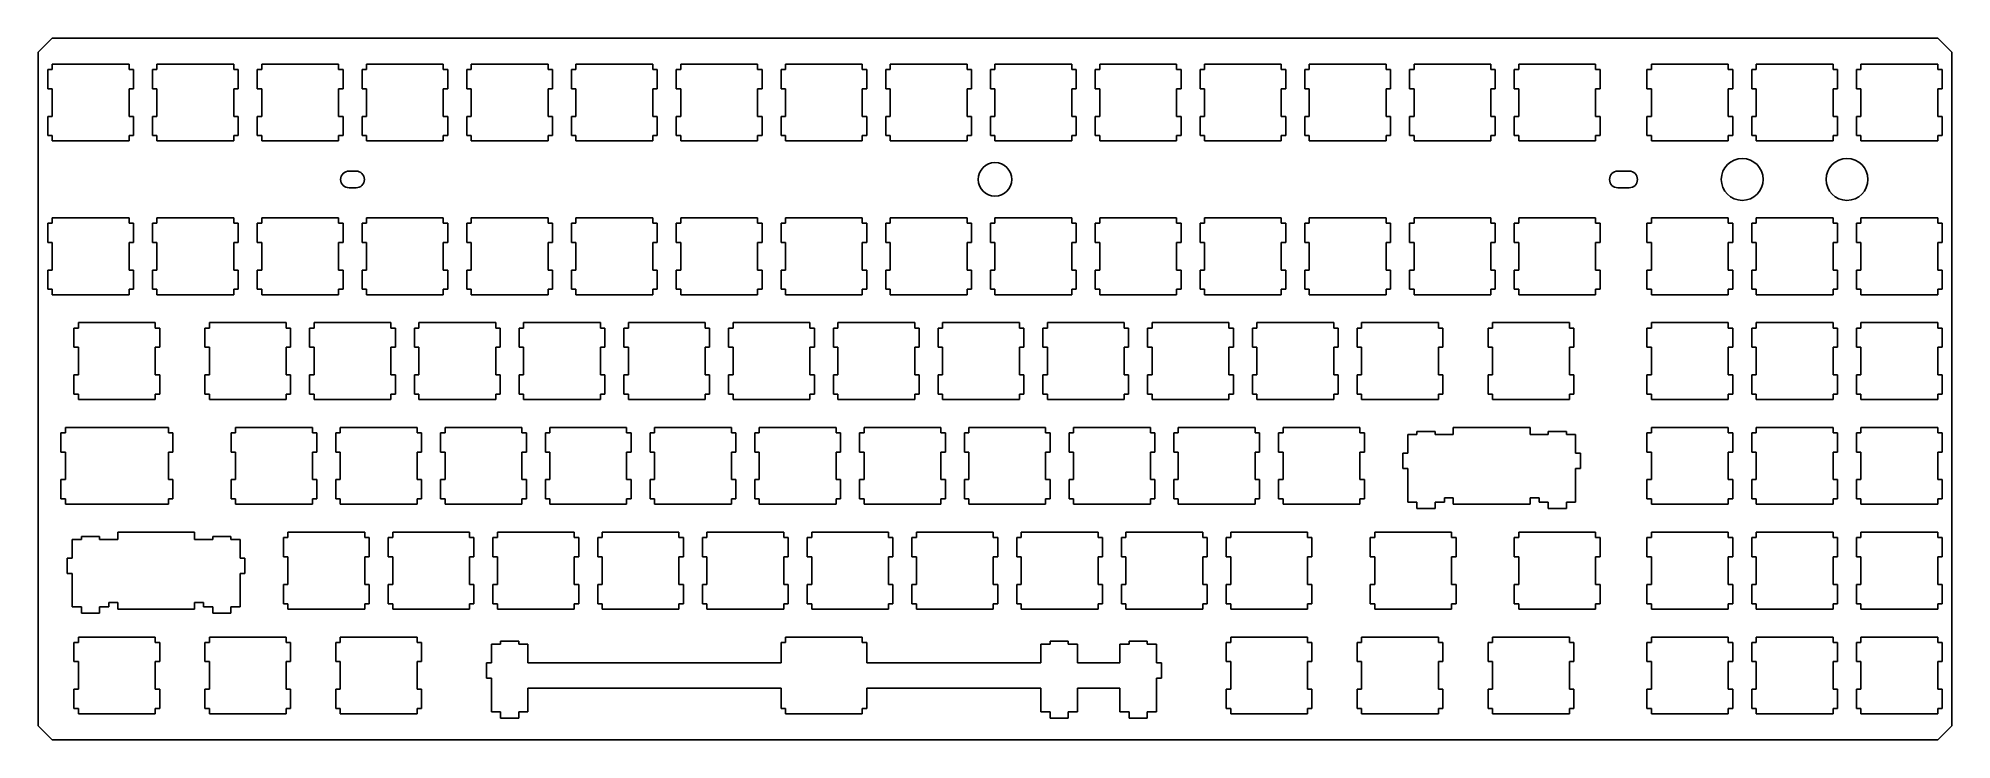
# Model space of a CAD drawing. Header units: inches. Extents: x 0.1 to 13.8, y 0.2 to 5.2.
import ezdxf

# ---------------------------------------------------------------- set-up
doc = ezdxf.new("R2010")
doc.units = ezdxf.units.IN
doc.header["$MEASUREMENT"] = 0
doc.layers.add('BLACK', color=1, linetype='Continuous', true_color=0xff0000)

msp = doc.modelspace()

# ---------------------------------------------------------------- linework, layer by layer
at = {"layer": 'BLACK', "color": 7, "true_color": 0xffffff}
for p, q in [((0.225, 5.195), (0.125, 5.095)), ((0.125, 5.095), (0.125, 0.275)), ((13.725, 5.195), (0.225, 5.195)), ((13.825, 5.095), (13.725, 5.195)), ((13.825, 0.275), (13.825, 5.095)), ((0.193, 4.8336), (0.193, 4.9714)), ((0.193, 4.9714), (0.225, 4.9714)), ((0.225, 5.01), (0.775, 5.01)), ((0.225, 4.9714), (0.225, 5.01)), ((0.775, 5.01), (0.775, 4.9714)), ((0.775, 4.9714), (0.807, 4.9714)), ((0.807, 4.9714), (0.807, 4.8336)), ((0.943, 4.8336), (0.943, 4.9714)), ((0.943, 4.9714), (0.975, 4.9714)), ((0.975, 4.9714), (0.975, 5.01)), ((0.975, 5.01), (1.525, 5.01)), ((1.525, 5.01), (1.525, 4.9714)), ((1.525, 4.9714), (1.557, 4.9714)), ((1.557, 4.9714), (1.557, 4.8336)), ((1.693, 4.8336), (1.693, 4.9714)), ((1.693, 4.9714), (1.725, 4.9714)), ((1.725, 5.01), (2.275, 5.01)), ((1.725, 4.9714), (1.725, 5.01)), ((2.275, 5.01), (2.275, 4.9714)), ((2.275, 4.9714), (2.307, 4.9714)), ((2.307, 4.9714), (2.307, 4.8336)), ((2.443, 4.8336), (2.443, 4.9714)), ((2.443, 4.9714), (2.475, 4.9714)), ((2.475, 5.01), (3.025, 5.01)), ((2.475, 4.9714), (2.475, 5.01)), ((3.025, 5.01), (3.025, 4.9714)), ((3.025, 4.9714), (3.057, 4.9714)), ((3.057, 4.9714), (3.057, 4.8336)), ((3.193, 4.8336), (3.193, 4.9714)), ((3.193, 4.9714), (3.225, 4.9714)), ((3.225, 4.9714), (3.225, 5.01)), ((3.225, 5.01), (3.775, 5.01)), ((3.775, 5.01), (3.775, 4.9714)), ((3.775, 4.9714), (3.807, 4.9714)), ((3.807, 4.9714), (3.807, 4.8336)), ((3.943, 4.8336), (3.943, 4.9714)), ((3.943, 4.9714), (3.975, 4.9714)), ((3.975, 4.9714), (3.975, 5.01)), ((3.975, 5.01), (4.525, 5.01)), ((4.525, 5.01), (4.525, 4.9714)), ((4.525, 4.9714), (4.557, 4.9714)), ((4.557, 4.9714), (4.557, 4.8336)), ((4.693, 4.8336), (4.693, 4.9714)), ((4.693, 4.9714), (4.725, 4.9714)), ((4.725, 5.01), (5.275, 5.01)), ((4.725, 4.9714), (4.725, 5.01)), ((5.275, 5.01), (5.275, 4.9714)), ((5.275, 4.9714), (5.307, 4.9714)), ((5.307, 4.9714), (5.307, 4.8336)), ((5.443, 4.8336), (5.443, 4.9714)), ((5.443, 4.9714), (5.475, 4.9714)), ((5.475, 5.01), (6.025, 5.01)), ((5.475, 4.9714), (5.475, 5.01)), ((6.025, 5.01), (6.025, 4.9714)), ((6.025, 4.9714), (6.057, 4.9714)), ((6.057, 4.9714), (6.057, 4.8336)), ((6.193, 4.8336), (6.193, 4.9714)), ((6.193, 4.9714), (6.225, 4.9714)), ((6.225, 5.01), (6.775, 5.01)), ((6.225, 4.9714), (6.225, 5.01)), ((6.775, 5.01), (6.775, 4.9714)), ((6.775, 4.9714), (6.807, 4.9714)), ((6.807, 4.9714), (6.807, 4.8336)), ((6.943, 4.8336), (6.943, 4.9714)), ((6.943, 4.9714), (6.975, 4.9714)), ((6.975, 5.01), (7.525, 5.01)), ((6.975, 4.9714), (6.975, 5.01)), ((7.525, 5.01), (7.525, 4.9714)), ((7.525, 4.9714), (7.557, 4.9714)), ((7.557, 4.9714), (7.557, 4.8336)), ((7.693, 4.8336), (7.693, 4.9714)), ((7.693, 4.9714), (7.725, 4.9714)), ((7.725, 5.01), (8.275, 5.01)), ((7.725, 4.9714), (7.725, 5.01)), ((8.275, 5.01), (8.275, 4.9714)), ((8.275, 4.9714), (8.307, 4.9714)), ((8.307, 4.9714), (8.307, 4.8336)), ((8.443, 4.8336), (8.443, 4.9714)), ((8.443, 4.9714), (8.475, 4.9714)), ((8.475, 5.01), (9.025, 5.01)), ((8.475, 4.9714), (8.475, 5.01)), ((9.025, 5.01), (9.025, 4.9714)), ((9.025, 4.9714), (9.057, 4.9714)), ((9.057, 4.9714), (9.057, 4.8336)), ((9.193, 4.8336), (9.193, 4.9714)), ((9.193, 4.9714), (9.225, 4.9714)), ((9.225, 5.01), (9.775, 5.01)), ((9.225, 4.9714), (9.225, 5.01)), ((9.775, 5.01), (9.775, 4.9714)), ((9.775, 4.9714), (9.807, 4.9714)), ((9.807, 4.9714), (9.807, 4.8336)), ((9.943, 4.8336), (9.943, 4.9714)), ((9.943, 4.9714), (9.975, 4.9714)), ((9.975, 5.01), (10.525, 5.01)), ((9.975, 4.9714), (9.975, 5.01)), ((10.525, 5.01), (10.525, 4.9714)), ((10.525, 4.9714), (10.557, 4.9714)), ((10.557, 4.9714), (10.557, 4.8336)), ((10.693, 4.8336), (10.693, 4.9714)), ((10.693, 4.9714), (10.725, 4.9714)), ((10.725, 4.9714), (10.725, 5.01)), ((10.725, 5.01), (11.275, 5.01)), ((11.275, 5.01), (11.275, 4.9714)), ((11.275, 4.9714), (11.307, 4.9714)), ((11.307, 4.9714), (11.307, 4.8336)), ((11.643, 4.8336), (11.643, 4.9714)), ((11.643, 4.9714), (11.675, 4.9714)), ((11.675, 5.01), (12.225, 5.01)), ((11.675, 4.9714), (11.675, 5.01)), ((12.225, 5.01), (12.225, 4.9714)), ((12.225, 4.9714), (12.257, 4.9714)), ((12.257, 4.9714), (12.257, 4.8336)), ((12.393, 4.8336), (12.393, 4.9714)), ((12.393, 4.9714), (12.425, 4.9714)), ((12.425, 5.01), (12.975, 5.01)), ((12.425, 4.9714), (12.425, 5.01)), ((12.975, 5.01), (12.975, 4.9714)), ((12.975, 4.9714), (13.007, 4.9714)), ((13.007, 4.9714), (13.007, 4.8336)), ((13.143, 4.8336), (13.143, 4.9714)), ((13.143, 4.9714), (13.175, 4.9714)), ((13.175, 5.01), (13.725, 5.01)), ((13.175, 4.9714), (13.175, 5.01)), ((13.725, 5.01), (13.725, 4.9714)), ((13.725, 4.9714), (13.757, 4.9714)), ((13.757, 4.9714), (13.757, 4.8336)), ((0.225, 4.8336), (0.193, 4.8336)), ((0.225, 4.6364), (0.225, 4.8336)), ((0.807, 4.8336), (0.775, 4.8336)), ((0.775, 4.8336), (0.775, 4.6364)), ((0.975, 4.8336), (0.943, 4.8336)), ((0.975, 4.6364), (0.975, 4.8336)), ((1.557, 4.8336), (1.525, 4.8336)), ((1.525, 4.8336), (1.525, 4.6364)), ((1.725, 4.8336), (1.693, 4.8336)), ((1.725, 4.6364), (1.725, 4.8336)), ((2.307, 4.8336), (2.275, 4.8336)), ((2.275, 4.8336), (2.275, 4.6364)), ((2.475, 4.8336), (2.443, 4.8336)), ((2.475, 4.6364), (2.475, 4.8336)), ((3.057, 4.8336), (3.025, 4.8336)), ((3.025, 4.8336), (3.025, 4.6364)), ((3.225, 4.8336), (3.193, 4.8336)), ((3.225, 4.6364), (3.225, 4.8336)), ((3.807, 4.8336), (3.775, 4.8336)), ((3.775, 4.8336), (3.775, 4.6364)), ((3.975, 4.8336), (3.943, 4.8336)), ((3.975, 4.6364), (3.975, 4.8336)), ((4.557, 4.8336), (4.525, 4.8336)), ((4.525, 4.8336), (4.525, 4.6364)), ((4.725, 4.8336), (4.693, 4.8336)), ((4.725, 4.6364), (4.725, 4.8336)), ((5.307, 4.8336), (5.275, 4.8336)), ((5.275, 4.8336), (5.275, 4.6364)), ((5.475, 4.8336), (5.443, 4.8336)), ((5.475, 4.6364), (5.475, 4.8336)), ((6.057, 4.8336), (6.025, 4.8336)), ((6.025, 4.8336), (6.025, 4.6364)), ((6.225, 4.8336), (6.193, 4.8336)), ((6.225, 4.6364), (6.225, 4.8336)), ((6.807, 4.8336), (6.775, 4.8336)), ((6.775, 4.8336), (6.775, 4.6364)), ((6.975, 4.8336), (6.943, 4.8336)), ((6.975, 4.6364), (6.975, 4.8336)), ((7.557, 4.8336), (7.525, 4.8336)), ((7.525, 4.8336), (7.525, 4.6364)), ((7.725, 4.8336), (7.693, 4.8336)), ((7.725, 4.6364), (7.725, 4.8336)), ((8.307, 4.8336), (8.275, 4.8336)), ((8.275, 4.8336), (8.275, 4.6364)), ((8.475, 4.8336), (8.443, 4.8336)), ((8.475, 4.6364), (8.475, 4.8336)), ((9.057, 4.8336), (9.025, 4.8336)), ((9.025, 4.8336), (9.025, 4.6364)), ((9.225, 4.8336), (9.193, 4.8336)), ((9.225, 4.6364), (9.225, 4.8336)), ((9.807, 4.8336), (9.775, 4.8336)), ((9.775, 4.8336), (9.775, 4.6364)), ((9.975, 4.8336), (9.943, 4.8336)), ((9.975, 4.6364), (9.975, 4.8336)), ((10.557, 4.8336), (10.525, 4.8336)), ((10.525, 4.8336), (10.525, 4.6364)), ((10.725, 4.8336), (10.693, 4.8336)), ((10.725, 4.6364), (10.725, 4.8336)), ((11.307, 4.8336), (11.275, 4.8336)), ((11.275, 4.8336), (11.275, 4.6364)), ((11.675, 4.8336), (11.643, 4.8336)), ((11.675, 4.6364), (11.675, 4.8336)), ((12.257, 4.8336), (12.225, 4.8336)), ((12.225, 4.8336), (12.225, 4.6364)), ((12.425, 4.8336), (12.393, 4.8336)), ((12.425, 4.6364), (12.425, 4.8336)), ((13.007, 4.8336), (12.975, 4.8336)), ((12.975, 4.8336), (12.975, 4.6364)), ((13.175, 4.8336), (13.143, 4.8336)), ((13.175, 4.6364), (13.175, 4.8336)), ((13.757, 4.8336), (13.725, 4.8336)), ((13.725, 4.8336), (13.725, 4.6364)), ((0.193, 4.4986), (0.193, 4.6364)), ((0.193, 4.6364), (0.225, 4.6364)), ((0.775, 4.6364), (0.807, 4.6364)), ((0.807, 4.6364), (0.807, 4.4986)), ((0.943, 4.4986), (0.943, 4.6364)), ((0.943, 4.6364), (0.975, 4.6364)), ((1.525, 4.6364), (1.557, 4.6364)), ((1.557, 4.6364), (1.557, 4.4986)), ((1.693, 4.4986), (1.693, 4.6364)), ((1.693, 4.6364), (1.725, 4.6364)), ((2.275, 4.6364), (2.307, 4.6364)), ((2.307, 4.6364), (2.307, 4.4986)), ((2.443, 4.4986), (2.443, 4.6364)), ((2.443, 4.6364), (2.475, 4.6364)), ((3.025, 4.6364), (3.057, 4.6364)), ((3.057, 4.6364), (3.057, 4.4986)), ((3.193, 4.4986), (3.193, 4.6364)), ((3.193, 4.6364), (3.225, 4.6364)), ((3.775, 4.6364), (3.807, 4.6364)), ((3.807, 4.6364), (3.807, 4.4986)), ((3.943, 4.4986), (3.943, 4.6364)), ((3.943, 4.6364), (3.975, 4.6364)), ((4.525, 4.6364), (4.557, 4.6364)), ((4.557, 4.6364), (4.557, 4.4986)), ((4.693, 4.4986), (4.693, 4.6364)), ((4.693, 4.6364), (4.725, 4.6364)), ((5.275, 4.6364), (5.307, 4.6364)), ((5.307, 4.6364), (5.307, 4.4986)), ((5.443, 4.4986), (5.443, 4.6364)), ((5.443, 4.6364), (5.475, 4.6364)), ((6.025, 4.6364), (6.057, 4.6364)), ((6.057, 4.6364), (6.057, 4.4986)), ((6.193, 4.4986), (6.193, 4.6364)), ((6.193, 4.6364), (6.225, 4.6364)), ((6.775, 4.6364), (6.807, 4.6364)), ((6.807, 4.6364), (6.807, 4.4986)), ((6.943, 4.4986), (6.943, 4.6364)), ((6.943, 4.6364), (6.975, 4.6364)), ((7.525, 4.6364), (7.557, 4.6364)), ((7.557, 4.6364), (7.557, 4.4986)), ((7.693, 4.4986), (7.693, 4.6364)), ((7.693, 4.6364), (7.725, 4.6364)), ((8.275, 4.6364), (8.307, 4.6364)), ((8.307, 4.6364), (8.307, 4.4986)), ((8.443, 4.4986), (8.443, 4.6364)), ((8.443, 4.6364), (8.475, 4.6364)), ((9.025, 4.6364), (9.057, 4.6364)), ((9.057, 4.6364), (9.057, 4.4986)), ((9.193, 4.4986), (9.193, 4.6364)), ((9.193, 4.6364), (9.225, 4.6364)), ((9.775, 4.6364), (9.807, 4.6364)), ((9.807, 4.6364), (9.807, 4.4986)), ((9.943, 4.4986), (9.943, 4.6364)), ((9.943, 4.6364), (9.975, 4.6364)), ((10.525, 4.6364), (10.557, 4.6364)), ((10.557, 4.6364), (10.557, 4.4986)), ((10.693, 4.4986), (10.693, 4.6364)), ((10.693, 4.6364), (10.725, 4.6364)), ((11.275, 4.6364), (11.307, 4.6364)), ((11.307, 4.6364), (11.307, 4.4986)), ((11.643, 4.4986), (11.643, 4.6364)), ((11.643, 4.6364), (11.675, 4.6364)), ((12.225, 4.6364), (12.257, 4.6364)), ((12.257, 4.6364), (12.257, 4.4986)), ((12.393, 4.4986), (12.393, 4.6364)), ((12.393, 4.6364), (12.425, 4.6364)), ((12.975, 4.6364), (13.007, 4.6364)), ((13.007, 4.6364), (13.007, 4.4986)), ((13.143, 4.4986), (13.143, 4.6364)), ((13.143, 4.6364), (13.175, 4.6364)), ((13.725, 4.6364), (13.757, 4.6364)), ((13.757, 4.6364), (13.757, 4.4986)), ((0.225, 4.4986), (0.193, 4.4986)), ((0.225, 4.46), (0.225, 4.4986)), ((0.775, 4.46), (0.225, 4.46)), ((0.807, 4.4986), (0.775, 4.4986)), ((0.775, 4.4986), (0.775, 4.46)), ((0.975, 4.4986), (0.943, 4.4986)), ((0.975, 4.46), (0.975, 4.4986)), ((1.525, 4.46), (0.975, 4.46)), ((1.557, 4.4986), (1.525, 4.4986)), ((1.525, 4.4986), (1.525, 4.46)), ((1.725, 4.4986), (1.693, 4.4986)), ((1.725, 4.46), (1.725, 4.4986)), ((2.275, 4.46), (1.725, 4.46)), ((2.307, 4.4986), (2.275, 4.4986)), ((2.275, 4.4986), (2.275, 4.46)), ((2.475, 4.4986), (2.443, 4.4986)), ((2.475, 4.46), (2.475, 4.4986)), ((3.025, 4.46), (2.475, 4.46)), ((3.057, 4.4986), (3.025, 4.4986)), ((3.025, 4.4986), (3.025, 4.46)), ((3.225, 4.4986), (3.193, 4.4986)), ((3.225, 4.46), (3.225, 4.4986)), ((3.775, 4.46), (3.225, 4.46)), ((3.807, 4.4986), (3.775, 4.4986)), ((3.775, 4.4986), (3.775, 4.46)), ((3.975, 4.4986), (3.943, 4.4986)), ((3.975, 4.46), (3.975, 4.4986)), ((4.525, 4.46), (3.975, 4.46)), ((4.557, 4.4986), (4.525, 4.4986)), ((4.525, 4.4986), (4.525, 4.46)), ((4.725, 4.4986), (4.693, 4.4986)), ((4.725, 4.46), (4.725, 4.4986)), ((5.275, 4.46), (4.725, 4.46)), ((5.307, 4.4986), (5.275, 4.4986)), ((5.275, 4.4986), (5.275, 4.46)), ((5.475, 4.4986), (5.443, 4.4986)), ((5.475, 4.46), (5.475, 4.4986)), ((6.025, 4.46), (5.475, 4.46)), ((6.057, 4.4986), (6.025, 4.4986)), ((6.025, 4.4986), (6.025, 4.46)), ((6.225, 4.4986), (6.193, 4.4986)), ((6.225, 4.46), (6.225, 4.4986)), ((6.775, 4.46), (6.225, 4.46)), ((6.807, 4.4986), (6.775, 4.4986)), ((6.775, 4.4986), (6.775, 4.46)), ((6.975, 4.4986), (6.943, 4.4986)), ((6.975, 4.46), (6.975, 4.4986)), ((7.525, 4.46), (6.975, 4.46)), ((7.557, 4.4986), (7.525, 4.4986)), ((7.525, 4.4986), (7.525, 4.46)), ((7.725, 4.4986), (7.693, 4.4986)), ((7.725, 4.46), (7.725, 4.4986)), ((8.275, 4.46), (7.725, 4.46)), ((8.307, 4.4986), (8.275, 4.4986)), ((8.275, 4.4986), (8.275, 4.46)), ((8.475, 4.4986), (8.443, 4.4986)), ((8.475, 4.46), (8.475, 4.4986)), ((9.025, 4.46), (8.475, 4.46)), ((9.057, 4.4986), (9.025, 4.4986)), ((9.025, 4.4986), (9.025, 4.46)), ((9.225, 4.4986), (9.193, 4.4986)), ((9.225, 4.46), (9.225, 4.4986)), ((9.775, 4.46), (9.225, 4.46)), ((9.807, 4.4986), (9.775, 4.4986)), ((9.775, 4.4986), (9.775, 4.46)), ((9.975, 4.4986), (9.943, 4.4986)), ((9.975, 4.46), (9.975, 4.4986)), ((10.525, 4.46), (9.975, 4.46)), ((10.557, 4.4986), (10.525, 4.4986)), ((10.525, 4.4986), (10.525, 4.46)), ((10.725, 4.4986), (10.693, 4.4986)), ((10.725, 4.46), (10.725, 4.4986)), ((11.275, 4.46), (10.725, 4.46)), ((11.307, 4.4986), (11.275, 4.4986)), ((11.275, 4.4986), (11.275, 4.46)), ((11.675, 4.4986), (11.643, 4.4986)), ((11.675, 4.46), (11.675, 4.4986)), ((12.225, 4.46), (11.675, 4.46)), ((12.257, 4.4986), (12.225, 4.4986)), ((12.225, 4.4986), (12.225, 4.46)), ((12.425, 4.4986), (12.393, 4.4986)), ((12.425, 4.46), (12.425, 4.4986)), ((12.975, 4.46), (12.425, 4.46)), ((13.007, 4.4986), (12.975, 4.4986)), ((12.975, 4.4986), (12.975, 4.46)), ((13.175, 4.4986), (13.143, 4.4986)), ((13.175, 4.46), (13.175, 4.4986)), ((13.725, 4.46), (13.175, 4.46)), ((13.757, 4.4986), (13.725, 4.4986)), ((13.725, 4.4986), (13.725, 4.46)), ((2.35, 4.245), (2.4, 4.245)), ((2.4, 4.125), (2.35, 4.125)), ((11.435, 4.245), (11.515, 4.245)), ((11.515, 4.125), (11.435, 4.125)), ((0.193, 3.7336), (0.193, 3.8714)), ((0.193, 3.8714), (0.225, 3.8714)), ((0.225, 3.91), (0.775, 3.91)), ((0.225, 3.8714), (0.225, 3.91)), ((0.775, 3.91), (0.775, 3.8714)), ((0.775, 3.8714), (0.807, 3.8714)), ((0.807, 3.8714), (0.807, 3.7336)), ((0.943, 3.7336), (0.943, 3.8714)), ((0.943, 3.8714), (0.975, 3.8714)), ((0.975, 3.91), (1.525, 3.91)), ((0.975, 3.8714), (0.975, 3.91)), ((1.525, 3.91), (1.525, 3.8714)), ((1.525, 3.8714), (1.557, 3.8714)), ((1.557, 3.8714), (1.557, 3.7336)), ((1.693, 3.7336), (1.693, 3.8714)), ((1.693, 3.8714), (1.725, 3.8714)), ((1.725, 3.91), (2.275, 3.91)), ((1.725, 3.8714), (1.725, 3.91)), ((2.275, 3.91), (2.275, 3.8714)), ((2.275, 3.8714), (2.307, 3.8714)), ((2.307, 3.8714), (2.307, 3.7336)), ((2.443, 3.7336), (2.443, 3.8714)), ((2.443, 3.8714), (2.475, 3.8714)), ((2.475, 3.91), (3.025, 3.91)), ((2.475, 3.8714), (2.475, 3.91)), ((3.025, 3.91), (3.025, 3.8714)), ((3.025, 3.8714), (3.057, 3.8714)), ((3.057, 3.8714), (3.057, 3.7336)), ((3.193, 3.7336), (3.193, 3.8714)), ((3.193, 3.8714), (3.225, 3.8714)), ((3.225, 3.8714), (3.225, 3.91)), ((3.225, 3.91), (3.775, 3.91)), ((3.775, 3.91), (3.775, 3.8714)), ((3.775, 3.8714), (3.807, 3.8714)), ((3.807, 3.8714), (3.807, 3.7336)), ((3.943, 3.7336), (3.943, 3.8714)), ((3.943, 3.8714), (3.975, 3.8714)), ((3.975, 3.8714), (3.975, 3.91)), ((3.975, 3.91), (4.525, 3.91)), ((4.525, 3.91), (4.525, 3.8714)), ((4.525, 3.8714), (4.557, 3.8714)), ((4.557, 3.8714), (4.557, 3.7336)), ((4.693, 3.7336), (4.693, 3.8714)), ((4.693, 3.8714), (4.725, 3.8714)), ((4.725, 3.91), (5.275, 3.91)), ((4.725, 3.8714), (4.725, 3.91)), ((5.275, 3.91), (5.275, 3.8714)), ((5.275, 3.8714), (5.307, 3.8714)), ((5.307, 3.8714), (5.307, 3.7336)), ((5.443, 3.7336), (5.443, 3.8714)), ((5.443, 3.8714), (5.475, 3.8714)), ((5.475, 3.91), (6.025, 3.91)), ((5.475, 3.8714), (5.475, 3.91)), ((6.025, 3.91), (6.025, 3.8714)), ((6.025, 3.8714), (6.057, 3.8714)), ((6.057, 3.8714), (6.057, 3.7336)), ((6.193, 3.7336), (6.193, 3.8714)), ((6.193, 3.8714), (6.225, 3.8714)), ((6.225, 3.91), (6.775, 3.91)), ((6.225, 3.8714), (6.225, 3.91)), ((6.775, 3.91), (6.775, 3.8714)), ((6.775, 3.8714), (6.807, 3.8714)), ((6.807, 3.8714), (6.807, 3.7336)), ((6.943, 3.7336), (6.943, 3.8714)), ((6.943, 3.8714), (6.975, 3.8714)), ((6.975, 3.91), (7.525, 3.91)), ((6.975, 3.8714), (6.975, 3.91)), ((7.525, 3.91), (7.525, 3.8714)), ((7.525, 3.8714), (7.557, 3.8714)), ((7.557, 3.8714), (7.557, 3.7336)), ((7.693, 3.7336), (7.693, 3.8714)), ((7.693, 3.8714), (7.725, 3.8714)), ((7.725, 3.91), (8.275, 3.91)), ((7.725, 3.8714), (7.725, 3.91)), ((8.275, 3.91), (8.275, 3.8714)), ((8.275, 3.8714), (8.307, 3.8714)), ((8.307, 3.8714), (8.307, 3.7336)), ((8.443, 3.7336), (8.443, 3.8714)), ((8.443, 3.8714), (8.475, 3.8714)), ((8.475, 3.91), (9.025, 3.91)), ((8.475, 3.8714), (8.475, 3.91)), ((9.025, 3.91), (9.025, 3.8714)), ((9.025, 3.8714), (9.057, 3.8714)), ((9.057, 3.8714), (9.057, 3.7336)), ((9.193, 3.7336), (9.193, 3.8714)), ((9.193, 3.8714), (9.225, 3.8714)), ((9.225, 3.91), (9.775, 3.91)), ((9.225, 3.8714), (9.225, 3.91)), ((9.775, 3.91), (9.775, 3.8714)), ((9.775, 3.8714), (9.807, 3.8714)), ((9.807, 3.8714), (9.807, 3.7336)), ((9.943, 3.7336), (9.943, 3.8714)), ((9.943, 3.8714), (9.975, 3.8714)), ((9.975, 3.91), (10.525, 3.91)), ((9.975, 3.8714), (9.975, 3.91)), ((10.525, 3.91), (10.525, 3.8714)), ((10.525, 3.8714), (10.557, 3.8714)), ((10.557, 3.8714), (10.557, 3.7336)), ((10.693, 3.7336), (10.693, 3.8714)), ((10.693, 3.8714), (10.725, 3.8714)), ((10.725, 3.8714), (10.725, 3.91)), ((10.725, 3.91), (11.275, 3.91)), ((11.275, 3.91), (11.275, 3.8714)), ((11.275, 3.8714), (11.307, 3.8714)), ((11.307, 3.8714), (11.307, 3.7336)), ((11.643, 3.7336), (11.643, 3.8714)), ((11.643, 3.8714), (11.675, 3.8714)), ((11.675, 3.91), (12.225, 3.91)), ((11.675, 3.8714), (11.675, 3.91)), ((12.225, 3.91), (12.225, 3.8714)), ((12.225, 3.8714), (12.257, 3.8714)), ((12.257, 3.8714), (12.257, 3.7336)), ((12.393, 3.7336), (12.393, 3.8714)), ((12.393, 3.8714), (12.425, 3.8714)), ((12.425, 3.91), (12.975, 3.91)), ((12.425, 3.8714), (12.425, 3.91)), ((12.975, 3.91), (12.975, 3.8714)), ((12.975, 3.8714), (13.007, 3.8714)), ((13.007, 3.8714), (13.007, 3.7336)), ((13.143, 3.7336), (13.143, 3.8714)), ((13.143, 3.8714), (13.175, 3.8714)), ((13.175, 3.91), (13.725, 3.91)), ((13.175, 3.8714), (13.175, 3.91)), ((13.725, 3.91), (13.725, 3.8714)), ((13.725, 3.8714), (13.757, 3.8714)), ((13.757, 3.8714), (13.757, 3.7336)), ((0.225, 3.7336), (0.193, 3.7336)), ((0.225, 3.5364), (0.225, 3.7336)), ((0.807, 3.7336), (0.775, 3.7336)), ((0.775, 3.7336), (0.775, 3.5364)), ((0.975, 3.7336), (0.943, 3.7336)), ((0.975, 3.5364), (0.975, 3.7336)), ((1.557, 3.7336), (1.525, 3.7336)), ((1.525, 3.7336), (1.525, 3.5364)), ((1.725, 3.7336), (1.693, 3.7336)), ((1.725, 3.5364), (1.725, 3.7336)), ((2.307, 3.7336), (2.275, 3.7336)), ((2.275, 3.7336), (2.275, 3.5364)), ((2.475, 3.7336), (2.443, 3.7336)), ((2.475, 3.5364), (2.475, 3.7336)), ((3.057, 3.7336), (3.025, 3.7336)), ((3.025, 3.7336), (3.025, 3.5364)), ((3.225, 3.7336), (3.193, 3.7336)), ((3.225, 3.5364), (3.225, 3.7336)), ((3.807, 3.7336), (3.775, 3.7336)), ((3.775, 3.7336), (3.775, 3.5364)), ((3.975, 3.7336), (3.943, 3.7336)), ((3.975, 3.5364), (3.975, 3.7336)), ((4.557, 3.7336), (4.525, 3.7336)), ((4.525, 3.7336), (4.525, 3.5364)), ((4.725, 3.7336), (4.693, 3.7336)), ((4.725, 3.5364), (4.725, 3.7336)), ((5.307, 3.7336), (5.275, 3.7336)), ((5.275, 3.7336), (5.275, 3.5364)), ((5.475, 3.7336), (5.443, 3.7336)), ((5.475, 3.5364), (5.475, 3.7336)), ((6.057, 3.7336), (6.025, 3.7336)), ((6.025, 3.7336), (6.025, 3.5364)), ((6.225, 3.7336), (6.193, 3.7336)), ((6.225, 3.5364), (6.225, 3.7336)), ((6.807, 3.7336), (6.775, 3.7336)), ((6.775, 3.7336), (6.775, 3.5364)), ((6.975, 3.7336), (6.943, 3.7336)), ((6.975, 3.5364), (6.975, 3.7336)), ((7.557, 3.7336), (7.525, 3.7336)), ((7.525, 3.7336), (7.525, 3.5364)), ((7.725, 3.7336), (7.693, 3.7336)), ((7.725, 3.5364), (7.725, 3.7336)), ((8.307, 3.7336), (8.275, 3.7336)), ((8.275, 3.7336), (8.275, 3.5364)), ((8.475, 3.7336), (8.443, 3.7336)), ((8.475, 3.5364), (8.475, 3.7336)), ((9.057, 3.7336), (9.025, 3.7336)), ((9.025, 3.7336), (9.025, 3.5364)), ((9.225, 3.7336), (9.193, 3.7336)), ((9.225, 3.5364), (9.225, 3.7336)), ((9.807, 3.7336), (9.775, 3.7336)), ((9.775, 3.7336), (9.775, 3.5364)), ((9.975, 3.7336), (9.943, 3.7336)), ((9.975, 3.5364), (9.975, 3.7336)), ((10.557, 3.7336), (10.525, 3.7336)), ((10.525, 3.7336), (10.525, 3.5364)), ((10.725, 3.7336), (10.693, 3.7336)), ((10.725, 3.5364), (10.725, 3.7336)), ((11.307, 3.7336), (11.275, 3.7336)), ((11.275, 3.7336), (11.275, 3.5364)), ((11.675, 3.7336), (11.643, 3.7336)), ((11.675, 3.5364), (11.675, 3.7336)), ((12.257, 3.7336), (12.225, 3.7336)), ((12.225, 3.7336), (12.225, 3.5364)), ((12.425, 3.7336), (12.393, 3.7336)), ((12.425, 3.5364), (12.425, 3.7336)), ((13.007, 3.7336), (12.975, 3.7336)), ((12.975, 3.7336), (12.975, 3.5364)), ((13.175, 3.7336), (13.143, 3.7336)), ((13.175, 3.5364), (13.175, 3.7336)), ((13.757, 3.7336), (13.725, 3.7336)), ((13.725, 3.7336), (13.725, 3.5364)), ((0.193, 3.3986), (0.193, 3.5364)), ((0.193, 3.5364), (0.225, 3.5364)), ((0.775, 3.5364), (0.807, 3.5364)), ((0.807, 3.5364), (0.807, 3.3986)), ((0.943, 3.3986), (0.943, 3.5364)), ((0.943, 3.5364), (0.975, 3.5364)), ((1.525, 3.5364), (1.557, 3.5364)), ((1.557, 3.5364), (1.557, 3.3986)), ((1.693, 3.3986), (1.693, 3.5364)), ((1.693, 3.5364), (1.725, 3.5364)), ((2.275, 3.5364), (2.307, 3.5364)), ((2.307, 3.5364), (2.307, 3.3986)), ((2.443, 3.3986), (2.443, 3.5364)), ((2.443, 3.5364), (2.475, 3.5364)), ((3.025, 3.5364), (3.057, 3.5364)), ((3.057, 3.5364), (3.057, 3.3986)), ((3.193, 3.3986), (3.193, 3.5364)), ((3.193, 3.5364), (3.225, 3.5364)), ((3.775, 3.5364), (3.807, 3.5364)), ((3.807, 3.5364), (3.807, 3.3986)), ((3.943, 3.3986), (3.943, 3.5364)), ((3.943, 3.5364), (3.975, 3.5364)), ((4.525, 3.5364), (4.557, 3.5364)), ((4.557, 3.5364), (4.557, 3.3986)), ((4.693, 3.3986), (4.693, 3.5364)), ((4.693, 3.5364), (4.725, 3.5364)), ((5.275, 3.5364), (5.307, 3.5364)), ((5.307, 3.5364), (5.307, 3.3986)), ((5.443, 3.3986), (5.443, 3.5364)), ((5.443, 3.5364), (5.475, 3.5364)), ((6.025, 3.5364), (6.057, 3.5364)), ((6.057, 3.5364), (6.057, 3.3986)), ((6.193, 3.3986), (6.193, 3.5364)), ((6.193, 3.5364), (6.225, 3.5364)), ((6.775, 3.5364), (6.807, 3.5364)), ((6.807, 3.5364), (6.807, 3.3986)), ((6.943, 3.3986), (6.943, 3.5364)), ((6.943, 3.5364), (6.975, 3.5364)), ((7.525, 3.5364), (7.557, 3.5364)), ((7.557, 3.5364), (7.557, 3.3986)), ((7.693, 3.3986), (7.693, 3.5364)), ((7.693, 3.5364), (7.725, 3.5364)), ((8.275, 3.5364), (8.307, 3.5364)), ((8.307, 3.5364), (8.307, 3.3986)), ((8.443, 3.3986), (8.443, 3.5364)), ((8.443, 3.5364), (8.475, 3.5364)), ((9.025, 3.5364), (9.057, 3.5364)), ((9.057, 3.5364), (9.057, 3.3986)), ((9.193, 3.3986), (9.193, 3.5364)), ((9.193, 3.5364), (9.225, 3.5364)), ((9.775, 3.5364), (9.807, 3.5364)), ((9.807, 3.5364), (9.807, 3.3986)), ((9.943, 3.3986), (9.943, 3.5364)), ((9.943, 3.5364), (9.975, 3.5364)), ((10.525, 3.5364), (10.557, 3.5364)), ((10.557, 3.5364), (10.557, 3.3986)), ((10.693, 3.3986), (10.693, 3.5364)), ((10.693, 3.5364), (10.725, 3.5364)), ((11.275, 3.5364), (11.307, 3.5364)), ((11.307, 3.5364), (11.307, 3.3986)), ((11.643, 3.3986), (11.643, 3.5364)), ((11.643, 3.5364), (11.675, 3.5364)), ((12.225, 3.5364), (12.257, 3.5364)), ((12.257, 3.5364), (12.257, 3.3986)), ((12.393, 3.3986), (12.393, 3.5364)), ((12.393, 3.5364), (12.425, 3.5364)), ((12.975, 3.5364), (13.007, 3.5364)), ((13.007, 3.5364), (13.007, 3.3986)), ((13.143, 3.3986), (13.143, 3.5364)), ((13.143, 3.5364), (13.175, 3.5364)), ((13.725, 3.5364), (13.757, 3.5364)), ((13.757, 3.5364), (13.757, 3.3986)), ((0.225, 3.3986), (0.193, 3.3986)), ((0.225, 3.36), (0.225, 3.3986)), ((0.775, 3.36), (0.225, 3.36)), ((0.807, 3.3986), (0.775, 3.3986)), ((0.775, 3.3986), (0.775, 3.36)), ((0.975, 3.3986), (0.943, 3.3986)), ((0.975, 3.36), (0.975, 3.3986)), ((1.525, 3.36), (0.975, 3.36)), ((1.557, 3.3986), (1.525, 3.3986)), ((1.525, 3.3986), (1.525, 3.36)), ((1.725, 3.3986), (1.693, 3.3986)), ((1.725, 3.36), (1.725, 3.3986)), ((2.275, 3.36), (1.725, 3.36)), ((2.307, 3.3986), (2.275, 3.3986)), ((2.275, 3.3986), (2.275, 3.36)), ((2.475, 3.3986), (2.443, 3.3986)), ((2.475, 3.36), (2.475, 3.3986)), ((3.025, 3.36), (2.475, 3.36)), ((3.057, 3.3986), (3.025, 3.3986)), ((3.025, 3.3986), (3.025, 3.36)), ((3.225, 3.3986), (3.193, 3.3986)), ((3.225, 3.36), (3.225, 3.3986)), ((3.775, 3.36), (3.225, 3.36)), ((3.807, 3.3986), (3.775, 3.3986)), ((3.775, 3.3986), (3.775, 3.36)), ((3.975, 3.3986), (3.943, 3.3986)), ((3.975, 3.36), (3.975, 3.3986)), ((4.525, 3.36), (3.975, 3.36)), ((4.557, 3.3986), (4.525, 3.3986)), ((4.525, 3.3986), (4.525, 3.36)), ((4.725, 3.3986), (4.693, 3.3986)), ((4.725, 3.36), (4.725, 3.3986)), ((5.275, 3.36), (4.725, 3.36)), ((5.307, 3.3986), (5.275, 3.3986)), ((5.275, 3.3986), (5.275, 3.36)), ((5.475, 3.3986), (5.443, 3.3986)), ((5.475, 3.36), (5.475, 3.3986)), ((6.025, 3.36), (5.475, 3.36)), ((6.057, 3.3986), (6.025, 3.3986)), ((6.025, 3.3986), (6.025, 3.36)), ((6.225, 3.3986), (6.193, 3.3986)), ((6.225, 3.36), (6.225, 3.3986)), ((6.775, 3.36), (6.225, 3.36)), ((6.807, 3.3986), (6.775, 3.3986)), ((6.775, 3.3986), (6.775, 3.36)), ((6.975, 3.3986), (6.943, 3.3986)), ((6.975, 3.36), (6.975, 3.3986)), ((7.525, 3.36), (6.975, 3.36)), ((7.557, 3.3986), (7.525, 3.3986)), ((7.525, 3.3986), (7.525, 3.36)), ((7.725, 3.3986), (7.693, 3.3986)), ((7.725, 3.36), (7.725, 3.3986)), ((8.275, 3.36), (7.725, 3.36)), ((8.307, 3.3986), (8.275, 3.3986)), ((8.275, 3.3986), (8.275, 3.36)), ((8.475, 3.3986), (8.443, 3.3986)), ((8.475, 3.36), (8.475, 3.3986)), ((9.025, 3.36), (8.475, 3.36)), ((9.057, 3.3986), (9.025, 3.3986)), ((9.025, 3.3986), (9.025, 3.36)), ((9.225, 3.3986), (9.193, 3.3986)), ((9.225, 3.36), (9.225, 3.3986)), ((9.775, 3.36), (9.225, 3.36)), ((9.807, 3.3986), (9.775, 3.3986)), ((9.775, 3.3986), (9.775, 3.36)), ((9.975, 3.3986), (9.943, 3.3986)), ((9.975, 3.36), (9.975, 3.3986)), ((10.525, 3.36), (9.975, 3.36)), ((10.557, 3.3986), (10.525, 3.3986)), ((10.525, 3.3986), (10.525, 3.36)), ((10.725, 3.3986), (10.693, 3.3986)), ((10.725, 3.36), (10.725, 3.3986)), ((11.275, 3.36), (10.725, 3.36)), ((11.307, 3.3986), (11.275, 3.3986)), ((11.275, 3.3986), (11.275, 3.36)), ((11.675, 3.3986), (11.643, 3.3986)), ((11.675, 3.36), (11.675, 3.3986)), ((12.225, 3.36), (11.675, 3.36)), ((12.257, 3.3986), (12.225, 3.3986)), ((12.225, 3.3986), (12.225, 3.36)), ((12.425, 3.3986), (12.393, 3.3986)), ((12.425, 3.36), (12.425, 3.3986)), ((12.975, 3.36), (12.425, 3.36)), ((13.007, 3.3986), (12.975, 3.3986)), ((12.975, 3.3986), (12.975, 3.36)), ((13.175, 3.3986), (13.143, 3.3986)), ((13.175, 3.36), (13.175, 3.3986)), ((13.725, 3.36), (13.175, 3.36)), ((13.757, 3.3986), (13.725, 3.3986)), ((13.725, 3.3986), (13.725, 3.36)), ((0.4125, 3.16), (0.9625, 3.16)), ((0.4125, 3.1214), (0.4125, 3.16)), ((0.9625, 3.16), (0.9625, 3.1214)), ((1.35, 3.16), (1.9, 3.16)), ((1.35, 3.1214), (1.35, 3.16)), ((1.9, 3.16), (1.9, 3.1214)), ((2.1, 3.16), (2.65, 3.16)), ((2.1, 3.1214), (2.1, 3.16)), ((2.65, 3.16), (2.65, 3.1214)), ((2.85, 3.16), (3.4, 3.16)), ((2.85, 3.1214), (2.85, 3.16)), ((3.4, 3.16), (3.4, 3.1214)), ((3.6, 3.16), (4.15, 3.16)), ((3.6, 3.1214), (3.6, 3.16)), ((4.15, 3.16), (4.15, 3.1214)), ((4.35, 3.16), (4.9, 3.16)), ((4.35, 3.1214), (4.35, 3.16)), ((4.9, 3.16), (4.9, 3.1214)), ((5.1, 3.16), (5.65, 3.16)), ((5.1, 3.1214), (5.1, 3.16)), ((5.65, 3.16), (5.65, 3.1214)), ((5.85, 3.16), (6.4, 3.16)), ((5.85, 3.1214), (5.85, 3.16)), ((6.4, 3.16), (6.4, 3.1214)), ((6.6, 3.16), (7.15, 3.16)), ((6.6, 3.1214), (6.6, 3.16)), ((7.15, 3.16), (7.15, 3.1214)), ((7.35, 3.16), (7.9, 3.16)), ((7.35, 3.1214), (7.35, 3.16)), ((7.9, 3.16), (7.9, 3.1214)), ((8.1, 3.16), (8.65, 3.16)), ((8.1, 3.1214), (8.1, 3.16)), ((8.65, 3.16), (8.65, 3.1214)), ((8.85, 3.16), (9.4, 3.16)), ((8.85, 3.1214), (8.85, 3.16)), ((9.4, 3.16), (9.4, 3.1214)), ((9.6, 3.16), (10.15, 3.16)), ((9.6, 3.1214), (9.6, 3.16)), ((10.15, 3.16), (10.15, 3.1214)), ((10.5375, 3.16), (11.0875, 3.16)), ((10.5375, 3.1214), (10.5375, 3.16)), ((11.0875, 3.16), (11.0875, 3.1214)), ((11.675, 3.16), (12.225, 3.16)), ((11.675, 3.1214), (11.675, 3.16)), ((12.225, 3.16), (12.225, 3.1214)), ((12.425, 3.16), (12.975, 3.16)), ((12.425, 3.1214), (12.425, 3.16)), ((12.975, 3.16), (12.975, 3.1214)), ((13.175, 3.16), (13.725, 3.16)), ((13.175, 3.1214), (13.175, 3.16)), ((13.725, 3.16), (13.725, 3.1214)), ((0.3805, 2.9836), (0.3805, 3.1214)), ((0.3805, 3.1214), (0.4125, 3.1214)), ((0.9625, 3.1214), (0.9945, 3.1214)), ((0.9945, 3.1214), (0.9945, 2.9836)), ((1.318, 2.9836), (1.318, 3.1214)), ((1.318, 3.1214), (1.35, 3.1214)), ((1.9, 3.1214), (1.932, 3.1214)), ((1.932, 3.1214), (1.932, 2.9836)), ((2.068, 2.9836), (2.068, 3.1214)), ((2.068, 3.1214), (2.1, 3.1214)), ((2.65, 3.1214), (2.682, 3.1214)), ((2.682, 3.1214), (2.682, 2.9836)), ((2.818, 2.9836), (2.818, 3.1214)), ((2.818, 3.1214), (2.85, 3.1214)), ((3.4, 3.1214), (3.432, 3.1214)), ((3.432, 3.1214), (3.432, 2.9836)), ((3.568, 2.9836), (3.568, 3.1214)), ((3.568, 3.1214), (3.6, 3.1214)), ((4.15, 3.1214), (4.182, 3.1214)), ((4.182, 3.1214), (4.182, 2.9836)), ((4.318, 2.9836), (4.318, 3.1214)), ((4.318, 3.1214), (4.35, 3.1214)), ((4.9, 3.1214), (4.932, 3.1214)), ((4.932, 3.1214), (4.932, 2.9836)), ((5.068, 2.9836), (5.068, 3.1214)), ((5.068, 3.1214), (5.1, 3.1214)), ((5.65, 3.1214), (5.682, 3.1214)), ((5.682, 3.1214), (5.682, 2.9836)), ((5.818, 2.9836), (5.818, 3.1214)), ((5.818, 3.1214), (5.85, 3.1214)), ((6.4, 3.1214), (6.432, 3.1214)), ((6.432, 3.1214), (6.432, 2.9836)), ((6.568, 2.9836), (6.568, 3.1214)), ((6.568, 3.1214), (6.6, 3.1214)), ((7.15, 3.1214), (7.182, 3.1214)), ((7.182, 3.1214), (7.182, 2.9836)), ((7.318, 2.9836), (7.318, 3.1214)), ((7.318, 3.1214), (7.35, 3.1214)), ((7.9, 3.1214), (7.932, 3.1214)), ((7.932, 3.1214), (7.932, 2.9836)), ((8.068, 2.9836), (8.068, 3.1214)), ((8.068, 3.1214), (8.1, 3.1214)), ((8.65, 3.1214), (8.682, 3.1214)), ((8.682, 3.1214), (8.682, 2.9836)), ((8.818, 2.9836), (8.818, 3.1214)), ((8.818, 3.1214), (8.85, 3.1214)), ((9.4, 3.1214), (9.432, 3.1214)), ((9.432, 3.1214), (9.432, 2.9836)), ((9.568, 2.9836), (9.568, 3.1214)), ((9.568, 3.1214), (9.6, 3.1214)), ((10.15, 3.1214), (10.182, 3.1214)), ((10.182, 3.1214), (10.182, 2.9836)), ((10.5055, 2.9836), (10.5055, 3.1214)), ((10.5055, 3.1214), (10.5375, 3.1214)), ((11.0875, 3.1214), (11.1195, 3.1214)), ((11.1195, 3.1214), (11.1195, 2.9836)), ((11.643, 2.9836), (11.643, 3.1214)), ((11.643, 3.1214), (11.675, 3.1214)), ((12.225, 3.1214), (12.257, 3.1214)), ((12.257, 3.1214), (12.257, 2.9836)), ((12.393, 2.9836), (12.393, 3.1214)), ((12.393, 3.1214), (12.425, 3.1214)), ((12.975, 3.1214), (13.007, 3.1214)), ((13.007, 3.1214), (13.007, 2.9836)), ((13.143, 2.9836), (13.143, 3.1214)), ((13.143, 3.1214), (13.175, 3.1214)), ((13.725, 3.1214), (13.757, 3.1214)), ((13.757, 3.1214), (13.757, 2.9836)), ((0.4125, 2.9836), (0.3805, 2.9836)), ((0.4125, 2.7864), (0.4125, 2.9836)), ((0.9945, 2.9836), (0.9625, 2.9836)), ((0.9625, 2.9836), (0.9625, 2.7864)), ((1.35, 2.9836), (1.318, 2.9836)), ((1.35, 2.7864), (1.35, 2.9836)), ((1.932, 2.9836), (1.9, 2.9836)), ((1.9, 2.9836), (1.9, 2.7864)), ((2.1, 2.9836), (2.068, 2.9836)), ((2.1, 2.7864), (2.1, 2.9836)), ((2.682, 2.9836), (2.65, 2.9836)), ((2.65, 2.9836), (2.65, 2.7864)), ((2.85, 2.9836), (2.818, 2.9836)), ((2.85, 2.7864), (2.85, 2.9836)), ((3.432, 2.9836), (3.4, 2.9836)), ((3.4, 2.9836), (3.4, 2.7864)), ((3.6, 2.9836), (3.568, 2.9836)), ((3.6, 2.7864), (3.6, 2.9836)), ((4.182, 2.9836), (4.15, 2.9836)), ((4.15, 2.9836), (4.15, 2.7864)), ((4.35, 2.9836), (4.318, 2.9836)), ((4.35, 2.7864), (4.35, 2.9836)), ((4.932, 2.9836), (4.9, 2.9836)), ((4.9, 2.9836), (4.9, 2.7864)), ((5.1, 2.9836), (5.068, 2.9836)), ((5.1, 2.7864), (5.1, 2.9836)), ((5.682, 2.9836), (5.65, 2.9836)), ((5.65, 2.9836), (5.65, 2.7864)), ((5.85, 2.9836), (5.818, 2.9836)), ((5.85, 2.7864), (5.85, 2.9836)), ((6.432, 2.9836), (6.4, 2.9836)), ((6.4, 2.9836), (6.4, 2.7864)), ((6.6, 2.9836), (6.568, 2.9836)), ((6.6, 2.7864), (6.6, 2.9836)), ((7.182, 2.9836), (7.15, 2.9836)), ((7.15, 2.9836), (7.15, 2.7864)), ((7.35, 2.9836), (7.318, 2.9836)), ((7.35, 2.7864), (7.35, 2.9836)), ((7.932, 2.9836), (7.9, 2.9836)), ((7.9, 2.9836), (7.9, 2.7864)), ((8.1, 2.9836), (8.068, 2.9836)), ((8.1, 2.7864), (8.1, 2.9836)), ((8.682, 2.9836), (8.65, 2.9836)), ((8.65, 2.9836), (8.65, 2.7864)), ((8.85, 2.9836), (8.818, 2.9836)), ((8.85, 2.7864), (8.85, 2.9836)), ((9.432, 2.9836), (9.4, 2.9836)), ((9.4, 2.9836), (9.4, 2.7864)), ((9.6, 2.9836), (9.568, 2.9836)), ((9.6, 2.7864), (9.6, 2.9836)), ((10.182, 2.9836), (10.15, 2.9836)), ((10.15, 2.9836), (10.15, 2.7864)), ((10.5375, 2.9836), (10.5055, 2.9836)), ((10.5375, 2.7864), (10.5375, 2.9836)), ((11.1195, 2.9836), (11.0875, 2.9836)), ((11.0875, 2.9836), (11.0875, 2.7864)), ((11.675, 2.9836), (11.643, 2.9836)), ((11.675, 2.7864), (11.675, 2.9836)), ((12.257, 2.9836), (12.225, 2.9836)), ((12.225, 2.9836), (12.225, 2.7864)), ((12.425, 2.9836), (12.393, 2.9836)), ((12.425, 2.7864), (12.425, 2.9836)), ((13.007, 2.9836), (12.975, 2.9836)), ((12.975, 2.9836), (12.975, 2.7864)), ((13.175, 2.9836), (13.143, 2.9836)), ((13.175, 2.7864), (13.175, 2.9836)), ((13.757, 2.9836), (13.725, 2.9836)), ((13.725, 2.9836), (13.725, 2.7864)), ((0.3805, 2.6486), (0.3805, 2.7864)), ((0.3805, 2.7864), (0.4125, 2.7864)), ((0.9625, 2.7864), (0.9945, 2.7864)), ((0.9945, 2.7864), (0.9945, 2.6486)), ((1.318, 2.6486), (1.318, 2.7864)), ((1.318, 2.7864), (1.35, 2.7864)), ((1.9, 2.7864), (1.932, 2.7864)), ((1.932, 2.7864), (1.932, 2.6486)), ((2.068, 2.6486), (2.068, 2.7864)), ((2.068, 2.7864), (2.1, 2.7864)), ((2.65, 2.7864), (2.682, 2.7864)), ((2.682, 2.7864), (2.682, 2.6486)), ((2.818, 2.6486), (2.818, 2.7864)), ((2.818, 2.7864), (2.85, 2.7864)), ((3.4, 2.7864), (3.432, 2.7864)), ((3.432, 2.7864), (3.432, 2.6486)), ((3.568, 2.6486), (3.568, 2.7864)), ((3.568, 2.7864), (3.6, 2.7864)), ((4.15, 2.7864), (4.182, 2.7864)), ((4.182, 2.7864), (4.182, 2.6486)), ((4.318, 2.6486), (4.318, 2.7864)), ((4.318, 2.7864), (4.35, 2.7864)), ((4.9, 2.7864), (4.932, 2.7864)), ((4.932, 2.7864), (4.932, 2.6486)), ((5.068, 2.6486), (5.068, 2.7864)), ((5.068, 2.7864), (5.1, 2.7864)), ((5.65, 2.7864), (5.682, 2.7864)), ((5.682, 2.7864), (5.682, 2.6486)), ((5.818, 2.6486), (5.818, 2.7864)), ((5.818, 2.7864), (5.85, 2.7864)), ((6.4, 2.7864), (6.432, 2.7864)), ((6.432, 2.7864), (6.432, 2.6486)), ((6.568, 2.6486), (6.568, 2.7864)), ((6.568, 2.7864), (6.6, 2.7864)), ((7.15, 2.7864), (7.182, 2.7864)), ((7.182, 2.7864), (7.182, 2.6486)), ((7.318, 2.6486), (7.318, 2.7864)), ((7.318, 2.7864), (7.35, 2.7864)), ((7.9, 2.7864), (7.932, 2.7864)), ((7.932, 2.7864), (7.932, 2.6486)), ((8.068, 2.6486), (8.068, 2.7864)), ((8.068, 2.7864), (8.1, 2.7864)), ((8.65, 2.7864), (8.682, 2.7864)), ((8.682, 2.7864), (8.682, 2.6486)), ((8.818, 2.6486), (8.818, 2.7864)), ((8.818, 2.7864), (8.85, 2.7864)), ((9.4, 2.7864), (9.432, 2.7864)), ((9.432, 2.7864), (9.432, 2.6486)), ((9.568, 2.6486), (9.568, 2.7864)), ((9.568, 2.7864), (9.6, 2.7864)), ((10.15, 2.7864), (10.182, 2.7864)), ((10.182, 2.7864), (10.182, 2.6486)), ((10.5055, 2.6486), (10.5055, 2.7864)), ((10.5055, 2.7864), (10.5375, 2.7864)), ((11.0875, 2.7864), (11.1195, 2.7864)), ((11.1195, 2.7864), (11.1195, 2.6486)), ((11.643, 2.6486), (11.643, 2.7864)), ((11.643, 2.7864), (11.675, 2.7864)), ((12.225, 2.7864), (12.257, 2.7864)), ((12.257, 2.7864), (12.257, 2.6486)), ((12.393, 2.6486), (12.393, 2.7864)), ((12.393, 2.7864), (12.425, 2.7864)), ((12.975, 2.7864), (13.007, 2.7864)), ((13.007, 2.7864), (13.007, 2.6486)), ((13.143, 2.6486), (13.143, 2.7864)), ((13.143, 2.7864), (13.175, 2.7864)), ((13.725, 2.7864), (13.757, 2.7864)), ((13.757, 2.7864), (13.757, 2.6486)), ((0.4125, 2.6486), (0.3805, 2.6486)), ((0.4125, 2.61), (0.4125, 2.6486)), ((0.9625, 2.61), (0.4125, 2.61)), ((0.9945, 2.6486), (0.9625, 2.6486)), ((0.9625, 2.6486), (0.9625, 2.61)), ((1.35, 2.6486), (1.318, 2.6486)), ((1.35, 2.61), (1.35, 2.6486)), ((1.9, 2.61), (1.35, 2.61)), ((1.932, 2.6486), (1.9, 2.6486)), ((1.9, 2.6486), (1.9, 2.61)), ((2.1, 2.6486), (2.068, 2.6486)), ((2.1, 2.61), (2.1, 2.6486)), ((2.65, 2.61), (2.1, 2.61)), ((2.682, 2.6486), (2.65, 2.6486)), ((2.65, 2.6486), (2.65, 2.61)), ((2.85, 2.6486), (2.818, 2.6486)), ((2.85, 2.61), (2.85, 2.6486)), ((3.4, 2.61), (2.85, 2.61)), ((3.432, 2.6486), (3.4, 2.6486)), ((3.4, 2.6486), (3.4, 2.61)), ((3.6, 2.6486), (3.568, 2.6486)), ((3.6, 2.61), (3.6, 2.6486)), ((4.15, 2.61), (3.6, 2.61)), ((4.182, 2.6486), (4.15, 2.6486)), ((4.15, 2.6486), (4.15, 2.61)), ((4.35, 2.6486), (4.318, 2.6486)), ((4.35, 2.61), (4.35, 2.6486)), ((4.9, 2.61), (4.35, 2.61)), ((4.932, 2.6486), (4.9, 2.6486)), ((4.9, 2.6486), (4.9, 2.61)), ((5.1, 2.6486), (5.068, 2.6486)), ((5.1, 2.61), (5.1, 2.6486)), ((5.65, 2.61), (5.1, 2.61)), ((5.682, 2.6486), (5.65, 2.6486)), ((5.65, 2.6486), (5.65, 2.61)), ((5.85, 2.6486), (5.818, 2.6486)), ((5.85, 2.61), (5.85, 2.6486)), ((6.4, 2.61), (5.85, 2.61)), ((6.432, 2.6486), (6.4, 2.6486)), ((6.4, 2.6486), (6.4, 2.61)), ((6.6, 2.6486), (6.568, 2.6486)), ((6.6, 2.61), (6.6, 2.6486)), ((7.15, 2.61), (6.6, 2.61)), ((7.182, 2.6486), (7.15, 2.6486)), ((7.15, 2.6486), (7.15, 2.61)), ((7.35, 2.6486), (7.318, 2.6486)), ((7.35, 2.61), (7.35, 2.6486)), ((7.9, 2.61), (7.35, 2.61)), ((7.932, 2.6486), (7.9, 2.6486)), ((7.9, 2.6486), (7.9, 2.61)), ((8.1, 2.6486), (8.068, 2.6486)), ((8.1, 2.61), (8.1, 2.6486)), ((8.65, 2.61), (8.1, 2.61)), ((8.682, 2.6486), (8.65, 2.6486)), ((8.65, 2.6486), (8.65, 2.61)), ((8.85, 2.6486), (8.818, 2.6486)), ((8.85, 2.61), (8.85, 2.6486)), ((9.4, 2.61), (8.85, 2.61)), ((9.432, 2.6486), (9.4, 2.6486)), ((9.4, 2.6486), (9.4, 2.61)), ((9.6, 2.6486), (9.568, 2.6486)), ((9.6, 2.61), (9.6, 2.6486)), ((10.15, 2.61), (9.6, 2.61)), ((10.182, 2.6486), (10.15, 2.6486)), ((10.15, 2.6486), (10.15, 2.61)), ((10.5375, 2.6486), (10.5055, 2.6486)), ((10.5375, 2.61), (10.5375, 2.6486)), ((11.0875, 2.61), (10.5375, 2.61)), ((11.1195, 2.6486), (11.0875, 2.6486)), ((11.0875, 2.6486), (11.0875, 2.61)), ((11.675, 2.6486), (11.643, 2.6486)), ((11.675, 2.61), (11.675, 2.6486)), ((12.225, 2.61), (11.675, 2.61)), ((12.257, 2.6486), (12.225, 2.6486)), ((12.225, 2.6486), (12.225, 2.61)), ((12.425, 2.6486), (12.393, 2.6486)), ((12.425, 2.61), (12.425, 2.6486)), ((12.975, 2.61), (12.425, 2.61)), ((13.007, 2.6486), (12.975, 2.6486)), ((12.975, 2.6486), (12.975, 2.61)), ((13.175, 2.6486), (13.143, 2.6486)), ((13.175, 2.61), (13.175, 2.6486)), ((13.725, 2.61), (13.175, 2.61)), ((13.757, 2.6486), (13.725, 2.6486)), ((13.725, 2.6486), (13.725, 2.61)), ((0.2868, 2.2336), (0.2868, 2.3714)), ((0.2868, 2.3714), (0.3188, 2.3714)), ((0.3188, 2.41), (1.0563, 2.41)), ((0.3188, 2.3714), (0.3188, 2.41)), ((1.0563, 2.41), (1.0563, 2.3714)), ((1.0563, 2.3714), (1.0883, 2.3714)), ((1.0883, 2.3714), (1.0883, 2.2336)), ((1.5055, 2.2336), (1.5055, 2.3714)), ((1.5055, 2.3714), (1.5375, 2.3714)), ((1.5375, 2.41), (2.0875, 2.41)), ((1.5375, 2.3714), (1.5375, 2.41)), ((2.0875, 2.41), (2.0875, 2.3714)), ((2.0875, 2.3714), (2.1195, 2.3714)), ((2.1195, 2.3714), (2.1195, 2.2336)), ((2.2555, 2.2336), (2.2555, 2.3714)), ((2.2555, 2.3714), (2.2875, 2.3714)), ((2.2875, 2.41), (2.8375, 2.41)), ((2.2875, 2.3714), (2.2875, 2.41)), ((2.8375, 2.41), (2.8375, 2.3714)), ((2.8375, 2.3714), (2.8695, 2.3714)), ((2.8695, 2.3714), (2.8695, 2.2336)), ((3.0055, 2.2336), (3.0055, 2.3714)), ((3.0055, 2.3714), (3.0375, 2.3714)), ((3.0375, 2.41), (3.5875, 2.41)), ((3.0375, 2.3714), (3.0375, 2.41)), ((3.5875, 2.41), (3.5875, 2.3714)), ((3.5875, 2.3714), (3.6195, 2.3714)), ((3.6195, 2.3714), (3.6195, 2.2336)), ((3.7555, 2.2336), (3.7555, 2.3714)), ((3.7555, 2.3714), (3.7875, 2.3714)), ((3.7875, 2.41), (4.3375, 2.41)), ((3.7875, 2.3714), (3.7875, 2.41)), ((4.3375, 2.41), (4.3375, 2.3714)), ((4.3375, 2.3714), (4.3695, 2.3714)), ((4.3695, 2.3714), (4.3695, 2.2336)), ((4.5055, 2.2336), (4.5055, 2.3714)), ((4.5055, 2.3714), (4.5375, 2.3714)), ((4.5375, 2.41), (5.0875, 2.41)), ((4.5375, 2.3714), (4.5375, 2.41)), ((5.0875, 2.41), (5.0875, 2.3714)), ((5.0875, 2.3714), (5.1195, 2.3714)), ((5.1195, 2.3714), (5.1195, 2.2336)), ((5.2555, 2.2336), (5.2555, 2.3714)), ((5.2555, 2.3714), (5.2875, 2.3714)), ((5.2875, 2.41), (5.8375, 2.41)), ((5.2875, 2.3714), (5.2875, 2.41)), ((5.8375, 2.41), (5.8375, 2.3714)), ((5.8375, 2.3714), (5.8695, 2.3714)), ((5.8695, 2.3714), (5.8695, 2.2336)), ((6.0055, 2.2336), (6.0055, 2.3714)), ((6.0055, 2.3714), (6.0375, 2.3714)), ((6.0375, 2.41), (6.5875, 2.41)), ((6.0375, 2.3714), (6.0375, 2.41)), ((6.5875, 2.41), (6.5875, 2.3714)), ((6.5875, 2.3714), (6.6195, 2.3714)), ((6.6195, 2.3714), (6.6195, 2.2336)), ((6.7555, 2.2336), (6.7555, 2.3714)), ((6.7555, 2.3714), (6.7875, 2.3714)), ((6.7875, 2.41), (7.3375, 2.41)), ((6.7875, 2.3714), (6.7875, 2.41)), ((7.3375, 2.41), (7.3375, 2.3714)), ((7.3375, 2.3714), (7.3695, 2.3714)), ((7.3695, 2.3714), (7.3695, 2.2336)), ((7.5055, 2.2336), (7.5055, 2.3714)), ((7.5055, 2.3714), (7.5375, 2.3714)), ((7.5375, 2.41), (8.0875, 2.41)), ((7.5375, 2.3714), (7.5375, 2.41)), ((8.0875, 2.41), (8.0875, 2.3714)), ((8.0875, 2.3714), (8.1195, 2.3714)), ((8.1195, 2.3714), (8.1195, 2.2336)), ((8.2555, 2.2336), (8.2555, 2.3714)), ((8.2555, 2.3714), (8.2875, 2.3714)), ((8.2875, 2.41), (8.8375, 2.41)), ((8.2875, 2.3714), (8.2875, 2.41)), ((8.8375, 2.41), (8.8375, 2.3714)), ((8.8375, 2.3714), (8.8695, 2.3714)), ((8.8695, 2.3714), (8.8695, 2.2336)), ((9.0055, 2.2336), (9.0055, 2.3714)), ((9.0055, 2.3714), (9.0375, 2.3714)), ((9.0375, 2.41), (9.5875, 2.41)), ((9.0375, 2.3714), (9.0375, 2.41)), ((9.5875, 2.41), (9.5875, 2.3714)), ((9.5875, 2.3714), (9.6195, 2.3714)), ((9.6195, 2.3714), (9.6195, 2.2336)), ((9.9303, 2.225), (9.9303, 2.359)), ((9.9303, 2.359), (9.9963, 2.359)), ((9.9963, 2.359), (9.9963, 2.38)), ((9.9963, 2.38), (10.1263, 2.38)), ((10.1263, 2.38), (10.1263, 2.359)), ((10.1263, 2.359), (10.2563, 2.359)), ((10.2563, 2.41), (10.8063, 2.41)), ((10.2563, 2.359), (10.2563, 2.41)), ((10.8063, 2.41), (10.8063, 2.359)), ((10.8063, 2.359), (10.9363, 2.359)), ((10.9363, 2.359), (10.9363, 2.38)), ((10.9363, 2.38), (11.0663, 2.38)), ((11.0663, 2.38), (11.0663, 2.359)), ((11.0663, 2.359), (11.1323, 2.359)), ((11.1323, 2.359), (11.1323, 2.225)), ((11.643, 2.2336), (11.643, 2.3714)), ((11.643, 2.3714), (11.675, 2.3714)), ((11.675, 2.41), (12.225, 2.41)), ((11.675, 2.3714), (11.675, 2.41)), ((12.225, 2.41), (12.225, 2.3714)), ((12.225, 2.3714), (12.257, 2.3714)), ((12.257, 2.3714), (12.257, 2.2336)), ((12.393, 2.2336), (12.393, 2.3714)), ((12.393, 2.3714), (12.425, 2.3714)), ((12.425, 2.41), (12.975, 2.41)), ((12.425, 2.3714), (12.425, 2.41)), ((12.975, 2.41), (12.975, 2.3714)), ((12.975, 2.3714), (13.007, 2.3714)), ((13.007, 2.3714), (13.007, 2.2336)), ((13.143, 2.2336), (13.143, 2.3714)), ((13.143, 2.3714), (13.175, 2.3714)), ((13.175, 2.41), (13.725, 2.41)), ((13.175, 2.3714), (13.175, 2.41)), ((13.725, 2.41), (13.725, 2.3714)), ((13.725, 2.3714), (13.757, 2.3714)), ((13.757, 2.3714), (13.757, 2.2336)), ((0.3188, 2.2336), (0.2868, 2.2336)), ((0.3188, 2.0364), (0.3188, 2.2336)), ((1.0883, 2.2336), (1.0563, 2.2336)), ((1.0563, 2.2336), (1.0563, 2.0364)), ((1.5375, 2.2336), (1.5055, 2.2336)), ((1.5375, 2.0364), (1.5375, 2.2336)), ((2.1195, 2.2336), (2.0875, 2.2336)), ((2.0875, 2.2336), (2.0875, 2.0364)), ((2.2875, 2.2336), (2.2555, 2.2336)), ((2.2875, 2.0364), (2.2875, 2.2336)), ((2.8695, 2.2336), (2.8375, 2.2336)), ((2.8375, 2.2336), (2.8375, 2.0364)), ((3.0375, 2.2336), (3.0055, 2.2336)), ((3.0375, 2.0364), (3.0375, 2.2336)), ((3.6195, 2.2336), (3.5875, 2.2336)), ((3.5875, 2.2336), (3.5875, 2.0364)), ((3.7875, 2.2336), (3.7555, 2.2336)), ((3.7875, 2.0364), (3.7875, 2.2336)), ((4.3695, 2.2336), (4.3375, 2.2336)), ((4.3375, 2.2336), (4.3375, 2.0364)), ((4.5375, 2.2336), (4.5055, 2.2336)), ((4.5375, 2.0364), (4.5375, 2.2336)), ((5.1195, 2.2336), (5.0875, 2.2336)), ((5.0875, 2.2336), (5.0875, 2.0364)), ((5.2875, 2.2336), (5.2555, 2.2336)), ((5.2875, 2.0364), (5.2875, 2.2336)), ((5.8695, 2.2336), (5.8375, 2.2336)), ((5.8375, 2.2336), (5.8375, 2.0364)), ((6.0375, 2.2336), (6.0055, 2.2336)), ((6.0375, 2.0364), (6.0375, 2.2336)), ((6.6195, 2.2336), (6.5875, 2.2336)), ((6.5875, 2.2336), (6.5875, 2.0364)), ((6.7875, 2.2336), (6.7555, 2.2336)), ((6.7875, 2.0364), (6.7875, 2.2336)), ((7.3695, 2.2336), (7.3375, 2.2336)), ((7.3375, 2.2336), (7.3375, 2.0364)), ((7.5375, 2.2336), (7.5055, 2.2336)), ((7.5375, 2.0364), (7.5375, 2.2336)), ((8.1195, 2.2336), (8.0875, 2.2336)), ((8.0875, 2.2336), (8.0875, 2.0364)), ((8.2875, 2.2336), (8.2555, 2.2336)), ((8.2875, 2.0364), (8.2875, 2.2336)), ((8.8695, 2.2336), (8.8375, 2.2336)), ((8.8375, 2.2336), (8.8375, 2.0364)), ((9.0375, 2.2336), (9.0055, 2.2336)), ((9.0375, 2.0364), (9.0375, 2.2336)), ((9.6195, 2.2336), (9.5875, 2.2336)), ((9.5875, 2.2336), (9.5875, 2.0364)), ((9.8953, 2.115), (9.8953, 2.225)), ((9.8953, 2.225), (9.9303, 2.225)), ((11.1323, 2.225), (11.1673, 2.225)), ((11.1673, 2.225), (11.1673, 2.115)), ((11.675, 2.2336), (11.643, 2.2336)), ((11.675, 2.0364), (11.675, 2.2336)), ((12.257, 2.2336), (12.225, 2.2336)), ((12.225, 2.2336), (12.225, 2.0364)), ((12.425, 2.2336), (12.393, 2.2336)), ((12.425, 2.0364), (12.425, 2.2336)), ((13.007, 2.2336), (12.975, 2.2336)), ((12.975, 2.2336), (12.975, 2.0364)), ((13.175, 2.2336), (13.143, 2.2336)), ((13.175, 2.0364), (13.175, 2.2336)), ((13.757, 2.2336), (13.725, 2.2336)), ((13.725, 2.2336), (13.725, 2.0364)), ((9.9303, 2.115), (9.8953, 2.115)), ((9.9303, 1.875), (9.9303, 2.115)), ((11.1673, 2.115), (11.1323, 2.115)), ((11.1323, 2.115), (11.1323, 1.875)), ((0.2868, 1.8986), (0.2868, 2.0364)), ((0.2868, 2.0364), (0.3188, 2.0364)), ((1.0563, 2.0364), (1.0883, 2.0364)), ((1.0883, 2.0364), (1.0883, 1.8986)), ((1.5055, 1.8986), (1.5055, 2.0364)), ((1.5055, 2.0364), (1.5375, 2.0364)), ((2.0875, 2.0364), (2.1195, 2.0364)), ((2.1195, 2.0364), (2.1195, 1.8986)), ((2.2555, 1.8986), (2.2555, 2.0364)), ((2.2555, 2.0364), (2.2875, 2.0364)), ((2.8375, 2.0364), (2.8695, 2.0364)), ((2.8695, 2.0364), (2.8695, 1.8986)), ((3.0055, 1.8986), (3.0055, 2.0364)), ((3.0055, 2.0364), (3.0375, 2.0364)), ((3.5875, 2.0364), (3.6195, 2.0364)), ((3.6195, 2.0364), (3.6195, 1.8986)), ((3.7555, 1.8986), (3.7555, 2.0364)), ((3.7555, 2.0364), (3.7875, 2.0364)), ((4.3375, 2.0364), (4.3695, 2.0364)), ((4.3695, 2.0364), (4.3695, 1.8986)), ((4.5055, 1.8986), (4.5055, 2.0364)), ((4.5055, 2.0364), (4.5375, 2.0364)), ((5.0875, 2.0364), (5.1195, 2.0364)), ((5.1195, 2.0364), (5.1195, 1.8986)), ((5.2555, 1.8986), (5.2555, 2.0364)), ((5.2555, 2.0364), (5.2875, 2.0364)), ((5.8375, 2.0364), (5.8695, 2.0364)), ((5.8695, 2.0364), (5.8695, 1.8986)), ((6.0055, 1.8986), (6.0055, 2.0364)), ((6.0055, 2.0364), (6.0375, 2.0364)), ((6.5875, 2.0364), (6.6195, 2.0364)), ((6.6195, 2.0364), (6.6195, 1.8986)), ((6.7555, 1.8986), (6.7555, 2.0364)), ((6.7555, 2.0364), (6.7875, 2.0364)), ((7.3375, 2.0364), (7.3695, 2.0364)), ((7.3695, 2.0364), (7.3695, 1.8986)), ((7.5055, 1.8986), (7.5055, 2.0364)), ((7.5055, 2.0364), (7.5375, 2.0364)), ((8.0875, 2.0364), (8.1195, 2.0364)), ((8.1195, 2.0364), (8.1195, 1.8986)), ((8.2555, 1.8986), (8.2555, 2.0364)), ((8.2555, 2.0364), (8.2875, 2.0364)), ((8.8375, 2.0364), (8.8695, 2.0364)), ((8.8695, 2.0364), (8.8695, 1.8986)), ((9.0055, 1.8986), (9.0055, 2.0364)), ((9.0055, 2.0364), (9.0375, 2.0364)), ((9.5875, 2.0364), (9.6195, 2.0364)), ((9.6195, 2.0364), (9.6195, 1.8986)), ((11.643, 1.8986), (11.643, 2.0364)), ((11.643, 2.0364), (11.675, 2.0364)), ((12.225, 2.0364), (12.257, 2.0364)), ((12.257, 2.0364), (12.257, 1.8986)), ((12.393, 1.8986), (12.393, 2.0364)), ((12.393, 2.0364), (12.425, 2.0364)), ((12.975, 2.0364), (13.007, 2.0364)), ((13.007, 2.0364), (13.007, 1.8986)), ((13.143, 1.8986), (13.143, 2.0364)), ((13.143, 2.0364), (13.175, 2.0364)), ((13.725, 2.0364), (13.757, 2.0364)), ((13.757, 2.0364), (13.757, 1.8986)), ((0.3188, 1.8986), (0.2868, 1.8986)), ((0.3188, 1.86), (0.3188, 1.8986)), ((1.0563, 1.86), (0.3188, 1.86)), ((1.0883, 1.8986), (1.0563, 1.8986)), ((1.0563, 1.8986), (1.0563, 1.86)), ((1.5375, 1.8986), (1.5055, 1.8986)), ((1.5375, 1.86), (1.5375, 1.8986)), ((2.0875, 1.86), (1.5375, 1.86)), ((2.1195, 1.8986), (2.0875, 1.8986)), ((2.0875, 1.8986), (2.0875, 1.86)), ((2.2875, 1.8986), (2.2555, 1.8986)), ((2.2875, 1.86), (2.2875, 1.8986)), ((2.8375, 1.86), (2.2875, 1.86)), ((2.8695, 1.8986), (2.8375, 1.8986)), ((2.8375, 1.8986), (2.8375, 1.86)), ((3.0375, 1.8986), (3.0055, 1.8986)), ((3.0375, 1.86), (3.0375, 1.8986)), ((3.5875, 1.86), (3.0375, 1.86)), ((3.6195, 1.8986), (3.5875, 1.8986)), ((3.5875, 1.8986), (3.5875, 1.86)), ((3.7875, 1.8986), (3.7555, 1.8986)), ((3.7875, 1.86), (3.7875, 1.8986)), ((4.3375, 1.86), (3.7875, 1.86)), ((4.3695, 1.8986), (4.3375, 1.8986)), ((4.3375, 1.8986), (4.3375, 1.86)), ((4.5375, 1.8986), (4.5055, 1.8986)), ((4.5375, 1.86), (4.5375, 1.8986)), ((5.0875, 1.86), (4.5375, 1.86)), ((5.1195, 1.8986), (5.0875, 1.8986)), ((5.0875, 1.8986), (5.0875, 1.86)), ((5.2875, 1.8986), (5.2555, 1.8986)), ((5.2875, 1.86), (5.2875, 1.8986)), ((5.8375, 1.86), (5.2875, 1.86)), ((5.8695, 1.8986), (5.8375, 1.8986)), ((5.8375, 1.8986), (5.8375, 1.86)), ((6.0375, 1.8986), (6.0055, 1.8986)), ((6.0375, 1.86), (6.0375, 1.8986)), ((6.5875, 1.86), (6.0375, 1.86)), ((6.6195, 1.8986), (6.5875, 1.8986)), ((6.5875, 1.8986), (6.5875, 1.86)), ((6.7875, 1.8986), (6.7555, 1.8986)), ((6.7875, 1.86), (6.7875, 1.8986)), ((7.3375, 1.86), (6.7875, 1.86)), ((7.3695, 1.8986), (7.3375, 1.8986)), ((7.3375, 1.8986), (7.3375, 1.86)), ((7.5375, 1.8986), (7.5055, 1.8986)), ((7.5375, 1.86), (7.5375, 1.8986)), ((8.0875, 1.86), (7.5375, 1.86)), ((8.1195, 1.8986), (8.0875, 1.8986)), ((8.0875, 1.8986), (8.0875, 1.86)), ((8.2875, 1.8986), (8.2555, 1.8986)), ((8.2875, 1.86), (8.2875, 1.8986)), ((8.8375, 1.86), (8.2875, 1.86)), ((8.8695, 1.8986), (8.8375, 1.8986)), ((8.8375, 1.8986), (8.8375, 1.86)), ((9.0375, 1.8986), (9.0055, 1.8986)), ((9.0375, 1.86), (9.0375, 1.8986)), ((9.5875, 1.86), (9.0375, 1.86)), ((9.6195, 1.8986), (9.5875, 1.8986)), ((9.5875, 1.8986), (9.5875, 1.86)), ((9.9963, 1.875), (9.9303, 1.875)), ((9.9963, 1.83), (9.9963, 1.875)), ((10.1263, 1.83), (9.9963, 1.83)), ((10.1923, 1.875), (10.1263, 1.875)), ((10.1263, 1.875), (10.1263, 1.83)), ((10.2563, 1.906), (10.1923, 1.906)), ((10.1923, 1.906), (10.1923, 1.875)), ((10.2563, 1.86), (10.2563, 1.906)), ((10.8063, 1.86), (10.2563, 1.86)), ((10.8703, 1.906), (10.8063, 1.906)), ((10.8063, 1.906), (10.8063, 1.86)), ((10.8703, 1.875), (10.8703, 1.906)), ((10.9363, 1.875), (10.8703, 1.875)), ((10.9363, 1.83), (10.9363, 1.875)), ((11.0663, 1.83), (10.9363, 1.83)), ((11.1323, 1.875), (11.0663, 1.875)), ((11.0663, 1.875), (11.0663, 1.83)), ((11.675, 1.8986), (11.643, 1.8986)), ((11.675, 1.86), (11.675, 1.8986)), ((12.225, 1.86), (11.675, 1.86)), ((12.257, 1.8986), (12.225, 1.8986)), ((12.225, 1.8986), (12.225, 1.86)), ((12.425, 1.8986), (12.393, 1.8986)), ((12.425, 1.86), (12.425, 1.8986)), ((12.975, 1.86), (12.425, 1.86)), ((13.007, 1.8986), (12.975, 1.8986)), ((12.975, 1.8986), (12.975, 1.86)), ((13.175, 1.8986), (13.143, 1.8986)), ((13.175, 1.86), (13.175, 1.8986)), ((13.725, 1.86), (13.175, 1.86)), ((13.757, 1.8986), (13.725, 1.8986)), ((13.725, 1.8986), (13.725, 1.86)), ((0.6938, 1.66), (1.2438, 1.66)), ((0.6938, 1.609), (0.6938, 1.66)), ((1.2438, 1.66), (1.2438, 1.609)), ((1.9125, 1.66), (2.4625, 1.66)), ((1.9125, 1.6214), (1.9125, 1.66)), ((2.4625, 1.66), (2.4625, 1.6214)), ((2.6625, 1.66), (3.2125, 1.66)), ((2.6625, 1.6214), (2.6625, 1.66)), ((3.2125, 1.66), (3.2125, 1.6214)), ((3.4125, 1.66), (3.9625, 1.66)), ((3.4125, 1.6214), (3.4125, 1.66)), ((3.9625, 1.66), (3.9625, 1.6214)), ((4.1625, 1.66), (4.7125, 1.66)), ((4.1625, 1.6214), (4.1625, 1.66)), ((4.7125, 1.66), (4.7125, 1.6214)), ((4.9125, 1.66), (5.4625, 1.66)), ((4.9125, 1.6214), (4.9125, 1.66)), ((5.4625, 1.66), (5.4625, 1.6214)), ((5.6625, 1.66), (6.2125, 1.66)), ((5.6625, 1.6214), (5.6625, 1.66)), ((6.2125, 1.66), (6.2125, 1.6214)), ((6.4125, 1.66), (6.9625, 1.66)), ((6.4125, 1.6214), (6.4125, 1.66)), ((6.9625, 1.66), (6.9625, 1.6214)), ((7.1625, 1.66), (7.7125, 1.66)), ((7.1625, 1.6214), (7.1625, 1.66)), ((7.7125, 1.66), (7.7125, 1.6214)), ((7.9125, 1.66), (8.4625, 1.66)), ((7.9125, 1.6214), (7.9125, 1.66)), ((8.4625, 1.66), (8.4625, 1.6214)), ((8.6625, 1.66), (9.2125, 1.66)), ((8.6625, 1.6214), (8.6625, 1.66)), ((9.2125, 1.66), (9.2125, 1.6214)), ((9.6937, 1.66), (10.2438, 1.66)), ((9.6937, 1.6214), (9.6937, 1.66)), ((10.2438, 1.66), (10.2438, 1.6214)), ((10.725, 1.6214), (10.725, 1.66)), ((10.725, 1.66), (11.275, 1.66)), ((11.275, 1.66), (11.275, 1.6214)), ((11.675, 1.66), (12.225, 1.66)), ((11.675, 1.6214), (11.675, 1.66)), ((12.225, 1.66), (12.225, 1.6214)), ((12.425, 1.66), (12.975, 1.66)), ((12.425, 1.6214), (12.425, 1.66)), ((12.975, 1.66), (12.975, 1.6214)), ((13.175, 1.66), (13.725, 1.66)), ((13.175, 1.6214), (13.175, 1.66)), ((13.725, 1.66), (13.725, 1.6214)), ((0.3678, 1.475), (0.3678, 1.609)), ((0.3678, 1.609), (0.4338, 1.609)), ((0.4338, 1.609), (0.4338, 1.63)), ((0.4338, 1.63), (0.5638, 1.63)), ((0.5638, 1.63), (0.5638, 1.609)), ((0.5638, 1.609), (0.6938, 1.609)), ((1.2438, 1.609), (1.3738, 1.609)), ((1.3738, 1.609), (1.3738, 1.63)), ((1.3738, 1.63), (1.5038, 1.63)), ((1.5038, 1.63), (1.5038, 1.609)), ((1.5038, 1.609), (1.5698, 1.609)), ((1.5698, 1.609), (1.5698, 1.475)), ((1.8805, 1.4836), (1.8805, 1.6214)), ((1.8805, 1.6214), (1.9125, 1.6214)), ((2.4625, 1.6214), (2.4945, 1.6214)), ((2.4945, 1.6214), (2.4945, 1.4836)), ((2.6305, 1.4836), (2.6305, 1.6214)), ((2.6305, 1.6214), (2.6625, 1.6214)), ((3.2125, 1.6214), (3.2445, 1.6214)), ((3.2445, 1.6214), (3.2445, 1.4836)), ((3.3805, 1.4836), (3.3805, 1.6214)), ((3.3805, 1.6214), (3.4125, 1.6214)), ((3.9625, 1.6214), (3.9945, 1.6214)), ((3.9945, 1.6214), (3.9945, 1.4836)), ((4.1305, 1.4836), (4.1305, 1.6214)), ((4.1305, 1.6214), (4.1625, 1.6214)), ((4.7125, 1.6214), (4.7445, 1.6214)), ((4.7445, 1.6214), (4.7445, 1.4836)), ((4.8805, 1.4836), (4.8805, 1.6214)), ((4.8805, 1.6214), (4.9125, 1.6214)), ((5.4625, 1.6214), (5.4945, 1.6214)), ((5.4945, 1.6214), (5.4945, 1.4836)), ((5.6305, 1.4836), (5.6305, 1.6214)), ((5.6305, 1.6214), (5.6625, 1.6214)), ((6.2125, 1.6214), (6.2445, 1.6214)), ((6.2445, 1.6214), (6.2445, 1.4836)), ((6.3805, 1.4836), (6.3805, 1.6214)), ((6.3805, 1.6214), (6.4125, 1.6214)), ((6.9625, 1.6214), (6.9945, 1.6214)), ((6.9945, 1.6214), (6.9945, 1.4836)), ((7.1305, 1.4836), (7.1305, 1.6214)), ((7.1305, 1.6214), (7.1625, 1.6214)), ((7.7125, 1.6214), (7.7445, 1.6214)), ((7.7445, 1.6214), (7.7445, 1.4836)), ((7.8805, 1.4836), (7.8805, 1.6214)), ((7.8805, 1.6214), (7.9125, 1.6214)), ((8.4625, 1.6214), (8.4945, 1.6214)), ((8.4945, 1.6214), (8.4945, 1.4836)), ((8.6305, 1.4836), (8.6305, 1.6214)), ((8.6305, 1.6214), (8.6625, 1.6214)), ((9.2125, 1.6214), (9.2445, 1.6214)), ((9.2445, 1.6214), (9.2445, 1.4836)), ((9.6617, 1.4836), (9.6617, 1.6214)), ((9.6617, 1.6214), (9.6937, 1.6214)), ((10.2438, 1.6214), (10.2758, 1.6214)), ((10.2758, 1.6214), (10.2758, 1.4836)), ((10.693, 1.4836), (10.693, 1.6214)), ((10.693, 1.6214), (10.725, 1.6214)), ((11.275, 1.6214), (11.307, 1.6214)), ((11.307, 1.6214), (11.307, 1.4836)), ((11.643, 1.4836), (11.643, 1.6214)), ((11.643, 1.6214), (11.675, 1.6214)), ((12.225, 1.6214), (12.257, 1.6214)), ((12.257, 1.6214), (12.257, 1.4836)), ((12.393, 1.4836), (12.393, 1.6214)), ((12.393, 1.6214), (12.425, 1.6214)), ((12.975, 1.6214), (13.007, 1.6214)), ((13.007, 1.6214), (13.007, 1.4836)), ((13.143, 1.4836), (13.143, 1.6214)), ((13.143, 1.6214), (13.175, 1.6214)), ((13.725, 1.6214), (13.757, 1.6214)), ((13.757, 1.6214), (13.757, 1.4836)), ((0.3328, 1.365), (0.3328, 1.475)), ((0.3328, 1.475), (0.3678, 1.475)), ((1.5698, 1.475), (1.6048, 1.475)), ((1.6048, 1.475), (1.6048, 1.365)), ((1.9125, 1.4836), (1.8805, 1.4836)), ((1.9125, 1.2864), (1.9125, 1.4836)), ((2.4945, 1.4836), (2.4625, 1.4836)), ((2.4625, 1.4836), (2.4625, 1.2864)), ((2.6625, 1.4836), (2.6305, 1.4836)), ((2.6625, 1.2864), (2.6625, 1.4836)), ((3.2445, 1.4836), (3.2125, 1.4836)), ((3.2125, 1.4836), (3.2125, 1.2864)), ((3.4125, 1.4836), (3.3805, 1.4836)), ((3.4125, 1.2864), (3.4125, 1.4836)), ((3.9945, 1.4836), (3.9625, 1.4836)), ((3.9625, 1.4836), (3.9625, 1.2864)), ((4.1625, 1.4836), (4.1305, 1.4836)), ((4.1625, 1.2864), (4.1625, 1.4836)), ((4.7445, 1.4836), (4.7125, 1.4836)), ((4.7125, 1.4836), (4.7125, 1.2864)), ((4.9125, 1.4836), (4.8805, 1.4836)), ((4.9125, 1.2864), (4.9125, 1.4836)), ((5.4945, 1.4836), (5.4625, 1.4836)), ((5.4625, 1.4836), (5.4625, 1.2864)), ((5.6625, 1.4836), (5.6305, 1.4836)), ((5.6625, 1.2864), (5.6625, 1.4836)), ((6.2445, 1.4836), (6.2125, 1.4836)), ((6.2125, 1.4836), (6.2125, 1.2864)), ((6.4125, 1.4836), (6.3805, 1.4836)), ((6.4125, 1.2864), (6.4125, 1.4836)), ((6.9945, 1.4836), (6.9625, 1.4836)), ((6.9625, 1.4836), (6.9625, 1.2864)), ((7.1625, 1.4836), (7.1305, 1.4836)), ((7.1625, 1.2864), (7.1625, 1.4836)), ((7.7445, 1.4836), (7.7125, 1.4836)), ((7.7125, 1.4836), (7.7125, 1.2864)), ((7.9125, 1.4836), (7.8805, 1.4836)), ((7.9125, 1.2864), (7.9125, 1.4836)), ((8.4945, 1.4836), (8.4625, 1.4836)), ((8.4625, 1.4836), (8.4625, 1.2864)), ((8.6625, 1.4836), (8.6305, 1.4836)), ((8.6625, 1.2864), (8.6625, 1.4836)), ((9.2445, 1.4836), (9.2125, 1.4836)), ((9.2125, 1.4836), (9.2125, 1.2864)), ((9.6937, 1.4836), (9.6617, 1.4836)), ((9.6937, 1.2864), (9.6937, 1.4836)), ((10.2758, 1.4836), (10.2438, 1.4836)), ((10.2438, 1.4836), (10.2438, 1.2864)), ((10.725, 1.4836), (10.693, 1.4836)), ((10.725, 1.2864), (10.725, 1.4836)), ((11.307, 1.4836), (11.275, 1.4836)), ((11.275, 1.4836), (11.275, 1.2864)), ((11.675, 1.4836), (11.643, 1.4836)), ((11.675, 1.2864), (11.675, 1.4836)), ((12.257, 1.4836), (12.225, 1.4836)), ((12.225, 1.4836), (12.225, 1.2864)), ((12.425, 1.4836), (12.393, 1.4836)), ((12.425, 1.2864), (12.425, 1.4836)), ((13.007, 1.4836), (12.975, 1.4836)), ((12.975, 1.4836), (12.975, 1.2864)), ((13.175, 1.4836), (13.143, 1.4836)), ((13.175, 1.2864), (13.175, 1.4836)), ((13.757, 1.4836), (13.725, 1.4836)), ((13.725, 1.4836), (13.725, 1.2864)), ((0.3678, 1.365), (0.3328, 1.365)), ((0.3678, 1.125), (0.3678, 1.365)), ((1.6048, 1.365), (1.5698, 1.365)), ((1.5698, 1.365), (1.5698, 1.125)), ((1.8805, 1.1486), (1.8805, 1.2864)), ((1.8805, 1.2864), (1.9125, 1.2864)), ((2.4625, 1.2864), (2.4945, 1.2864)), ((2.4945, 1.2864), (2.4945, 1.1486)), ((2.6305, 1.1486), (2.6305, 1.2864)), ((2.6305, 1.2864), (2.6625, 1.2864)), ((3.2125, 1.2864), (3.2445, 1.2864)), ((3.2445, 1.2864), (3.2445, 1.1486)), ((3.3805, 1.1486), (3.3805, 1.2864)), ((3.3805, 1.2864), (3.4125, 1.2864)), ((3.9625, 1.2864), (3.9945, 1.2864)), ((3.9945, 1.2864), (3.9945, 1.1486)), ((4.1305, 1.1486), (4.1305, 1.2864)), ((4.1305, 1.2864), (4.1625, 1.2864)), ((4.7125, 1.2864), (4.7445, 1.2864)), ((4.7445, 1.2864), (4.7445, 1.1486)), ((4.8805, 1.1486), (4.8805, 1.2864)), ((4.8805, 1.2864), (4.9125, 1.2864)), ((5.4625, 1.2864), (5.4945, 1.2864)), ((5.4945, 1.2864), (5.4945, 1.1486)), ((5.6305, 1.1486), (5.6305, 1.2864)), ((5.6305, 1.2864), (5.6625, 1.2864)), ((6.2125, 1.2864), (6.2445, 1.2864)), ((6.2445, 1.2864), (6.2445, 1.1486)), ((6.3805, 1.1486), (6.3805, 1.2864)), ((6.3805, 1.2864), (6.4125, 1.2864)), ((6.9625, 1.2864), (6.9945, 1.2864)), ((6.9945, 1.2864), (6.9945, 1.1486)), ((7.1305, 1.1486), (7.1305, 1.2864)), ((7.1305, 1.2864), (7.1625, 1.2864)), ((7.7125, 1.2864), (7.7445, 1.2864)), ((7.7445, 1.2864), (7.7445, 1.1486)), ((7.8805, 1.1486), (7.8805, 1.2864)), ((7.8805, 1.2864), (7.9125, 1.2864)), ((8.4625, 1.2864), (8.4945, 1.2864)), ((8.4945, 1.2864), (8.4945, 1.1486)), ((8.6305, 1.1486), (8.6305, 1.2864)), ((8.6305, 1.2864), (8.6625, 1.2864)), ((9.2125, 1.2864), (9.2445, 1.2864)), ((9.2445, 1.2864), (9.2445, 1.1486)), ((9.6617, 1.1486), (9.6617, 1.2864)), ((9.6617, 1.2864), (9.6937, 1.2864)), ((10.2438, 1.2864), (10.2758, 1.2864)), ((10.2758, 1.2864), (10.2758, 1.1486)), ((10.693, 1.1486), (10.693, 1.2864)), ((10.693, 1.2864), (10.725, 1.2864)), ((11.275, 1.2864), (11.307, 1.2864)), ((11.307, 1.2864), (11.307, 1.1486)), ((11.643, 1.1486), (11.643, 1.2864)), ((11.643, 1.2864), (11.675, 1.2864)), ((12.225, 1.2864), (12.257, 1.2864)), ((12.257, 1.2864), (12.257, 1.1486)), ((12.393, 1.1486), (12.393, 1.2864)), ((12.393, 1.2864), (12.425, 1.2864)), ((12.975, 1.2864), (13.007, 1.2864)), ((13.007, 1.2864), (13.007, 1.1486)), ((13.143, 1.1486), (13.143, 1.2864)), ((13.143, 1.2864), (13.175, 1.2864)), ((13.725, 1.2864), (13.757, 1.2864)), ((13.757, 1.2864), (13.757, 1.1486)), ((0.4338, 1.125), (0.3678, 1.125)), ((0.4338, 1.08), (0.4338, 1.125)), ((0.6298, 1.125), (0.5638, 1.125)), ((0.5638, 1.125), (0.5638, 1.08)), ((0.6938, 1.156), (0.6298, 1.156)), ((0.6298, 1.156), (0.6298, 1.125)), ((0.6938, 1.11), (0.6938, 1.156)), ((1.2438, 1.11), (0.6938, 1.11)), ((1.3078, 1.156), (1.2438, 1.156)), ((1.2438, 1.156), (1.2438, 1.11)), ((1.3078, 1.125), (1.3078, 1.156)), ((1.3738, 1.125), (1.3078, 1.125)), ((1.3738, 1.08), (1.3738, 1.125)), ((1.5698, 1.125), (1.5038, 1.125)), ((1.5038, 1.125), (1.5038, 1.08)), ((1.9125, 1.1486), (1.8805, 1.1486)), ((1.9125, 1.11), (1.9125, 1.1486)), ((2.4625, 1.11), (1.9125, 1.11)), ((2.4945, 1.1486), (2.4625, 1.1486)), ((2.4625, 1.1486), (2.4625, 1.11)), ((2.6625, 1.1486), (2.6305, 1.1486)), ((2.6625, 1.11), (2.6625, 1.1486)), ((3.2125, 1.11), (2.6625, 1.11)), ((3.2445, 1.1486), (3.2125, 1.1486)), ((3.2125, 1.1486), (3.2125, 1.11)), ((3.4125, 1.1486), (3.3805, 1.1486)), ((3.4125, 1.11), (3.4125, 1.1486)), ((3.9625, 1.11), (3.4125, 1.11)), ((3.9945, 1.1486), (3.9625, 1.1486)), ((3.9625, 1.1486), (3.9625, 1.11)), ((4.1625, 1.1486), (4.1305, 1.1486)), ((4.1625, 1.11), (4.1625, 1.1486)), ((4.7125, 1.11), (4.1625, 1.11)), ((4.7445, 1.1486), (4.7125, 1.1486)), ((4.7125, 1.1486), (4.7125, 1.11)), ((4.9125, 1.1486), (4.8805, 1.1486)), ((4.9125, 1.11), (4.9125, 1.1486)), ((5.4625, 1.11), (4.9125, 1.11)), ((5.4945, 1.1486), (5.4625, 1.1486)), ((5.4625, 1.1486), (5.4625, 1.11)), ((5.6625, 1.1486), (5.6305, 1.1486)), ((5.6625, 1.11), (5.6625, 1.1486)), ((6.2125, 1.11), (5.6625, 1.11)), ((6.2445, 1.1486), (6.2125, 1.1486)), ((6.2125, 1.1486), (6.2125, 1.11)), ((6.4125, 1.1486), (6.3805, 1.1486)), ((6.4125, 1.11), (6.4125, 1.1486)), ((6.9625, 1.11), (6.4125, 1.11)), ((6.9945, 1.1486), (6.9625, 1.1486)), ((6.9625, 1.1486), (6.9625, 1.11)), ((7.1625, 1.1486), (7.1305, 1.1486)), ((7.1625, 1.11), (7.1625, 1.1486)), ((7.7125, 1.11), (7.1625, 1.11)), ((7.7445, 1.1486), (7.7125, 1.1486)), ((7.7125, 1.1486), (7.7125, 1.11)), ((7.9125, 1.1486), (7.8805, 1.1486)), ((7.9125, 1.11), (7.9125, 1.1486)), ((8.4625, 1.11), (7.9125, 1.11)), ((8.4945, 1.1486), (8.4625, 1.1486)), ((8.4625, 1.1486), (8.4625, 1.11)), ((8.6625, 1.1486), (8.6305, 1.1486)), ((8.6625, 1.11), (8.6625, 1.1486)), ((9.2125, 1.11), (8.6625, 1.11)), ((9.2445, 1.1486), (9.2125, 1.1486)), ((9.2125, 1.1486), (9.2125, 1.11)), ((9.6937, 1.1486), (9.6617, 1.1486)), ((9.6937, 1.11), (9.6937, 1.1486)), ((10.2438, 1.11), (9.6937, 1.11)), ((10.2758, 1.1486), (10.2438, 1.1486)), ((10.2438, 1.1486), (10.2438, 1.11)), ((10.725, 1.1486), (10.693, 1.1486)), ((10.725, 1.11), (10.725, 1.1486)), ((11.275, 1.11), (10.725, 1.11)), ((11.307, 1.1486), (11.275, 1.1486)), ((11.275, 1.1486), (11.275, 1.11)), ((11.675, 1.1486), (11.643, 1.1486)), ((11.675, 1.11), (11.675, 1.1486)), ((12.225, 1.11), (11.675, 1.11)), ((12.257, 1.1486), (12.225, 1.1486)), ((12.225, 1.1486), (12.225, 1.11)), ((12.425, 1.1486), (12.393, 1.1486)), ((12.425, 1.11), (12.425, 1.1486)), ((12.975, 1.11), (12.425, 1.11)), ((13.007, 1.1486), (12.975, 1.1486)), ((12.975, 1.1486), (12.975, 1.11)), ((13.175, 1.1486), (13.143, 1.1486)), ((13.175, 1.11), (13.175, 1.1486)), ((13.725, 1.11), (13.175, 1.11)), ((13.757, 1.1486), (13.725, 1.1486)), ((13.725, 1.1486), (13.725, 1.11)), ((0.5638, 1.08), (0.4338, 1.08)), ((1.5038, 1.08), (1.3738, 1.08)), ((0.3805, 0.7336), (0.3805, 0.8714)), ((0.3805, 0.8714), (0.4125, 0.8714)), ((0.4125, 0.91), (0.9625, 0.91)), ((0.4125, 0.8714), (0.4125, 0.91)), ((0.9625, 0.91), (0.9625, 0.8714)), ((0.9625, 0.8714), (0.9945, 0.8714)), ((0.9945, 0.8714), (0.9945, 0.7336)), ((1.318, 0.7336), (1.318, 0.8714)), ((1.318, 0.8714), (1.35, 0.8714)), ((1.35, 0.91), (1.9, 0.91)), ((1.35, 0.8714), (1.35, 0.91)), ((1.9, 0.91), (1.9, 0.8714)), ((1.9, 0.8714), (1.932, 0.8714)), ((1.932, 0.8714), (1.932, 0.7336)), ((2.2555, 0.7336), (2.2555, 0.8714)), ((2.2555, 0.8714), (2.2875, 0.8714)), ((2.2875, 0.91), (2.8375, 0.91)), ((2.2875, 0.8714), (2.2875, 0.91)), ((2.8375, 0.91), (2.8375, 0.8714)), ((2.8375, 0.8714), (2.8695, 0.8714)), ((2.8695, 0.8714), (2.8695, 0.7336)), ((3.369, 0.725), (3.369, 0.859)), ((3.369, 0.859), (3.435, 0.859)), ((3.435, 0.859), (3.435, 0.88)), ((3.435, 0.88), (3.565, 0.88)), ((3.565, 0.88), (3.565, 0.859)), ((3.565, 0.859), (3.631, 0.859)), ((3.631, 0.859), (3.631, 0.725)), ((5.443, 0.725), (5.443, 0.8714)), ((5.443, 0.8714), (5.475, 0.8714)), ((5.475, 0.91), (6.025, 0.91)), ((5.475, 0.8714), (5.475, 0.91)), ((6.025, 0.91), (6.025, 0.8714)), ((6.025, 0.8714), (6.057, 0.8714)), ((6.057, 0.8714), (6.057, 0.725)), ((7.304, 0.725), (7.304, 0.859)), ((7.304, 0.859), (7.37, 0.859)), ((7.37, 0.859), (7.37, 0.88)), ((7.37, 0.88), (7.5, 0.88)), ((7.5, 0.88), (7.5, 0.859)), ((7.5, 0.859), (7.566, 0.859)), ((7.566, 0.859), (7.566, 0.725)), ((7.869, 0.725), (7.869, 0.859)), ((7.869, 0.859), (7.935, 0.859)), ((7.935, 0.859), (7.935, 0.88)), ((7.935, 0.88), (8.065, 0.88)), ((8.065, 0.88), (8.065, 0.859)), ((8.065, 0.859), (8.131, 0.859)), ((8.131, 0.859), (8.131, 0.725)), ((8.6305, 0.7336), (8.6305, 0.8714)), ((8.6305, 0.8714), (8.6625, 0.8714)), ((8.6625, 0.91), (9.2125, 0.91)), ((8.6625, 0.8714), (8.6625, 0.91)), ((9.2125, 0.91), (9.2125, 0.8714)), ((9.2125, 0.8714), (9.2445, 0.8714)), ((9.2445, 0.8714), (9.2445, 0.7336)), ((9.568, 0.7336), (9.568, 0.8714)), ((9.568, 0.8714), (9.6, 0.8714)), ((9.6, 0.91), (10.15, 0.91)), ((9.6, 0.8714), (9.6, 0.91)), ((10.15, 0.91), (10.15, 0.8714)), ((10.15, 0.8714), (10.182, 0.8714)), ((10.182, 0.8714), (10.182, 0.7336)), ((10.5055, 0.7336), (10.5055, 0.8714)), ((10.5055, 0.8714), (10.5375, 0.8714)), ((10.5375, 0.91), (11.0875, 0.91)), ((10.5375, 0.8714), (10.5375, 0.91)), ((11.0875, 0.91), (11.0875, 0.8714)), ((11.0875, 0.8714), (11.1195, 0.8714)), ((11.1195, 0.8714), (11.1195, 0.7336)), ((11.643, 0.7336), (11.643, 0.8714)), ((11.643, 0.8714), (11.675, 0.8714)), ((11.675, 0.91), (12.225, 0.91)), ((11.675, 0.8714), (11.675, 0.91)), ((12.225, 0.91), (12.225, 0.8714)), ((12.225, 0.8714), (12.257, 0.8714)), ((12.257, 0.8714), (12.257, 0.7336)), ((12.393, 0.7336), (12.393, 0.8714)), ((12.393, 0.8714), (12.425, 0.8714)), ((12.425, 0.91), (12.975, 0.91)), ((12.425, 0.8714), (12.425, 0.91)), ((12.975, 0.91), (12.975, 0.8714)), ((12.975, 0.8714), (13.007, 0.8714)), ((13.007, 0.8714), (13.007, 0.7336)), ((13.143, 0.7336), (13.143, 0.8714)), ((13.143, 0.8714), (13.175, 0.8714)), ((13.175, 0.91), (13.725, 0.91)), ((13.175, 0.8714), (13.175, 0.91)), ((13.725, 0.91), (13.725, 0.8714)), ((13.725, 0.8714), (13.757, 0.8714)), ((13.757, 0.8714), (13.757, 0.7336)), ((0.4125, 0.7336), (0.3805, 0.7336)), ((0.4125, 0.5364), (0.4125, 0.7336)), ((0.9945, 0.7336), (0.9625, 0.7336)), ((0.9625, 0.7336), (0.9625, 0.5364)), ((1.35, 0.7336), (1.318, 0.7336)), ((1.35, 0.5364), (1.35, 0.7336)), ((1.932, 0.7336), (1.9, 0.7336)), ((1.9, 0.7336), (1.9, 0.5364)), ((2.2875, 0.7336), (2.2555, 0.7336)), ((2.2875, 0.5364), (2.2875, 0.7336)), ((2.8695, 0.7336), (2.8375, 0.7336)), ((2.8375, 0.7336), (2.8375, 0.5364)), ((3.334, 0.615), (3.334, 0.725)), ((3.334, 0.725), (3.369, 0.725)), ((3.631, 0.725), (5.443, 0.725)), ((6.057, 0.725), (7.304, 0.725)), ((7.566, 0.725), (7.869, 0.725)), ((8.131, 0.725), (8.166, 0.725)), ((8.166, 0.725), (8.166, 0.615)), ((8.6625, 0.7336), (8.6305, 0.7336)), ((8.6625, 0.5364), (8.6625, 0.7336)), ((9.2445, 0.7336), (9.2125, 0.7336)), ((9.2125, 0.7336), (9.2125, 0.5364)), ((9.6, 0.7336), (9.568, 0.7336)), ((9.6, 0.5364), (9.6, 0.7336)), ((10.182, 0.7336), (10.15, 0.7336)), ((10.15, 0.7336), (10.15, 0.5364)), ((10.5375, 0.7336), (10.5055, 0.7336)), ((10.5375, 0.5364), (10.5375, 0.7336)), ((11.1195, 0.7336), (11.0875, 0.7336)), ((11.0875, 0.7336), (11.0875, 0.5364)), ((11.675, 0.7336), (11.643, 0.7336)), ((11.675, 0.5364), (11.675, 0.7336)), ((12.257, 0.7336), (12.225, 0.7336)), ((12.225, 0.7336), (12.225, 0.5364)), ((12.425, 0.7336), (12.393, 0.7336)), ((12.425, 0.5364), (12.425, 0.7336)), ((13.007, 0.7336), (12.975, 0.7336)), ((12.975, 0.7336), (12.975, 0.5364)), ((13.175, 0.7336), (13.143, 0.7336)), ((13.175, 0.5364), (13.175, 0.7336)), ((13.757, 0.7336), (13.725, 0.7336)), ((13.725, 0.7336), (13.725, 0.5364)), ((3.369, 0.615), (3.334, 0.615)), ((3.369, 0.375), (3.369, 0.615)), ((8.166, 0.615), (8.131, 0.615)), ((8.131, 0.615), (8.131, 0.375)), ((0.3805, 0.3986), (0.3805, 0.5364)), ((0.3805, 0.5364), (0.4125, 0.5364)), ((0.9625, 0.5364), (0.9945, 0.5364)), ((0.9945, 0.5364), (0.9945, 0.3986)), ((1.318, 0.3986), (1.318, 0.5364)), ((1.318, 0.5364), (1.35, 0.5364)), ((1.9, 0.5364), (1.932, 0.5364)), ((1.932, 0.5364), (1.932, 0.3986)), ((2.2555, 0.3986), (2.2555, 0.5364)), ((2.2555, 0.5364), (2.2875, 0.5364)), ((2.8375, 0.5364), (2.8695, 0.5364)), ((2.8695, 0.5364), (2.8695, 0.3986)), ((5.443, 0.545), (3.631, 0.545)), ((3.631, 0.545), (3.631, 0.375)), ((5.443, 0.3986), (5.443, 0.545)), ((7.304, 0.545), (6.057, 0.545)), ((6.057, 0.545), (6.057, 0.3986)), ((7.304, 0.375), (7.304, 0.545)), ((7.869, 0.545), (7.566, 0.545)), ((7.566, 0.545), (7.566, 0.375)), ((7.869, 0.375), (7.869, 0.545)), ((8.6305, 0.3986), (8.6305, 0.5364)), ((8.6305, 0.5364), (8.6625, 0.5364)), ((9.2125, 0.5364), (9.2445, 0.5364)), ((9.2445, 0.5364), (9.2445, 0.3986)), ((9.568, 0.3986), (9.568, 0.5364)), ((9.568, 0.5364), (9.6, 0.5364)), ((10.15, 0.5364), (10.182, 0.5364)), ((10.182, 0.5364), (10.182, 0.3986)), ((10.5055, 0.3986), (10.5055, 0.5364)), ((10.5055, 0.5364), (10.5375, 0.5364)), ((11.0875, 0.5364), (11.1195, 0.5364)), ((11.1195, 0.5364), (11.1195, 0.3986)), ((11.643, 0.3986), (11.643, 0.5364)), ((11.643, 0.5364), (11.675, 0.5364)), ((12.225, 0.5364), (12.257, 0.5364)), ((12.257, 0.5364), (12.257, 0.3986)), ((12.393, 0.3986), (12.393, 0.5364)), ((12.393, 0.5364), (12.425, 0.5364)), ((12.975, 0.5364), (13.007, 0.5364)), ((13.007, 0.5364), (13.007, 0.3986)), ((13.143, 0.3986), (13.143, 0.5364)), ((13.143, 0.5364), (13.175, 0.5364)), ((13.725, 0.5364), (13.757, 0.5364)), ((13.757, 0.5364), (13.757, 0.3986)), ((0.125, 0.275), (0.225, 0.175)), ((0.4125, 0.3986), (0.3805, 0.3986)), ((0.4125, 0.36), (0.4125, 0.3986)), ((0.9625, 0.36), (0.4125, 0.36)), ((0.9945, 0.3986), (0.9625, 0.3986)), ((0.9625, 0.3986), (0.9625, 0.36)), ((1.35, 0.3986), (1.318, 0.3986)), ((1.35, 0.36), (1.35, 0.3986)), ((1.9, 0.36), (1.35, 0.36)), ((1.932, 0.3986), (1.9, 0.3986)), ((1.9, 0.3986), (1.9, 0.36)), ((2.2875, 0.3986), (2.2555, 0.3986)), ((2.2875, 0.36), (2.2875, 0.3986)), ((2.8375, 0.36), (2.2875, 0.36)), ((2.8695, 0.3986), (2.8375, 0.3986)), ((2.8375, 0.3986), (2.8375, 0.36)), ((3.435, 0.375), (3.369, 0.375)), ((3.435, 0.33), (3.435, 0.375)), ((3.565, 0.33), (3.435, 0.33)), ((3.631, 0.375), (3.565, 0.375)), ((3.565, 0.375), (3.565, 0.33)), ((5.475, 0.3986), (5.443, 0.3986)), ((5.475, 0.36), (5.475, 0.3986)), ((6.025, 0.36), (5.475, 0.36)), ((6.057, 0.3986), (6.025, 0.3986)), ((6.025, 0.3986), (6.025, 0.36)), ((7.37, 0.375), (7.304, 0.375)), ((7.37, 0.33), (7.37, 0.375)), ((7.5, 0.33), (7.37, 0.33)), ((7.566, 0.375), (7.5, 0.375)), ((7.5, 0.375), (7.5, 0.33)), ((7.935, 0.375), (7.869, 0.375)), ((7.935, 0.33), (7.935, 0.375)), ((8.065, 0.33), (7.935, 0.33)), ((8.131, 0.375), (8.065, 0.375)), ((8.065, 0.375), (8.065, 0.33)), ((8.6625, 0.3986), (8.6305, 0.3986)), ((8.6625, 0.36), (8.6625, 0.3986)), ((9.2125, 0.36), (8.6625, 0.36)), ((9.2445, 0.3986), (9.2125, 0.3986)), ((9.2125, 0.3986), (9.2125, 0.36)), ((9.6, 0.3986), (9.568, 0.3986)), ((9.6, 0.36), (9.6, 0.3986)), ((10.15, 0.36), (9.6, 0.36)), ((10.182, 0.3986), (10.15, 0.3986)), ((10.15, 0.3986), (10.15, 0.36)), ((10.5375, 0.3986), (10.5055, 0.3986)), ((10.5375, 0.36), (10.5375, 0.3986)), ((11.0875, 0.36), (10.5375, 0.36)), ((11.1195, 0.3986), (11.0875, 0.3986)), ((11.0875, 0.3986), (11.0875, 0.36)), ((11.675, 0.3986), (11.643, 0.3986)), ((11.675, 0.36), (11.675, 0.3986)), ((12.225, 0.36), (11.675, 0.36)), ((12.257, 0.3986), (12.225, 0.3986)), ((12.225, 0.3986), (12.225, 0.36)), ((12.425, 0.3986), (12.393, 0.3986)), ((12.425, 0.36), (12.425, 0.3986)), ((12.975, 0.36), (12.425, 0.36)), ((13.007, 0.3986), (12.975, 0.3986)), ((12.975, 0.3986), (12.975, 0.36)), ((13.175, 0.3986), (13.143, 0.3986)), ((13.175, 0.36), (13.175, 0.3986)), ((13.725, 0.36), (13.175, 0.36)), ((13.757, 0.3986), (13.725, 0.3986)), ((13.725, 0.3986), (13.725, 0.36)), ((13.725, 0.175), (13.825, 0.275)), ((0.225, 0.175), (13.725, 0.175))]:
    msp.add_line(p, q, dxfattribs=at)
for centre, radius in [((6.975, 4.185), 0.12), ((12.325, 4.185), 0.15), ((13.075, 4.185), 0.15)]:
    msp.add_circle(centre, radius, dxfattribs=at)
for centre, start, end in [((2.35, 4.185), 90, 180), ((2.35, 4.185), 180, 270), ((2.4, 4.185), 0, 90), ((2.4, 4.185), 270, 0), ((11.435, 4.185), 90, 180), ((11.435, 4.185), 180, 270), ((11.515, 4.185), 0, 90), ((11.515, 4.185), 270, 0)]:
    msp.add_arc(centre, 0.06, start, end, dxfattribs=at)

doc.saveas('drawing.dxf')
